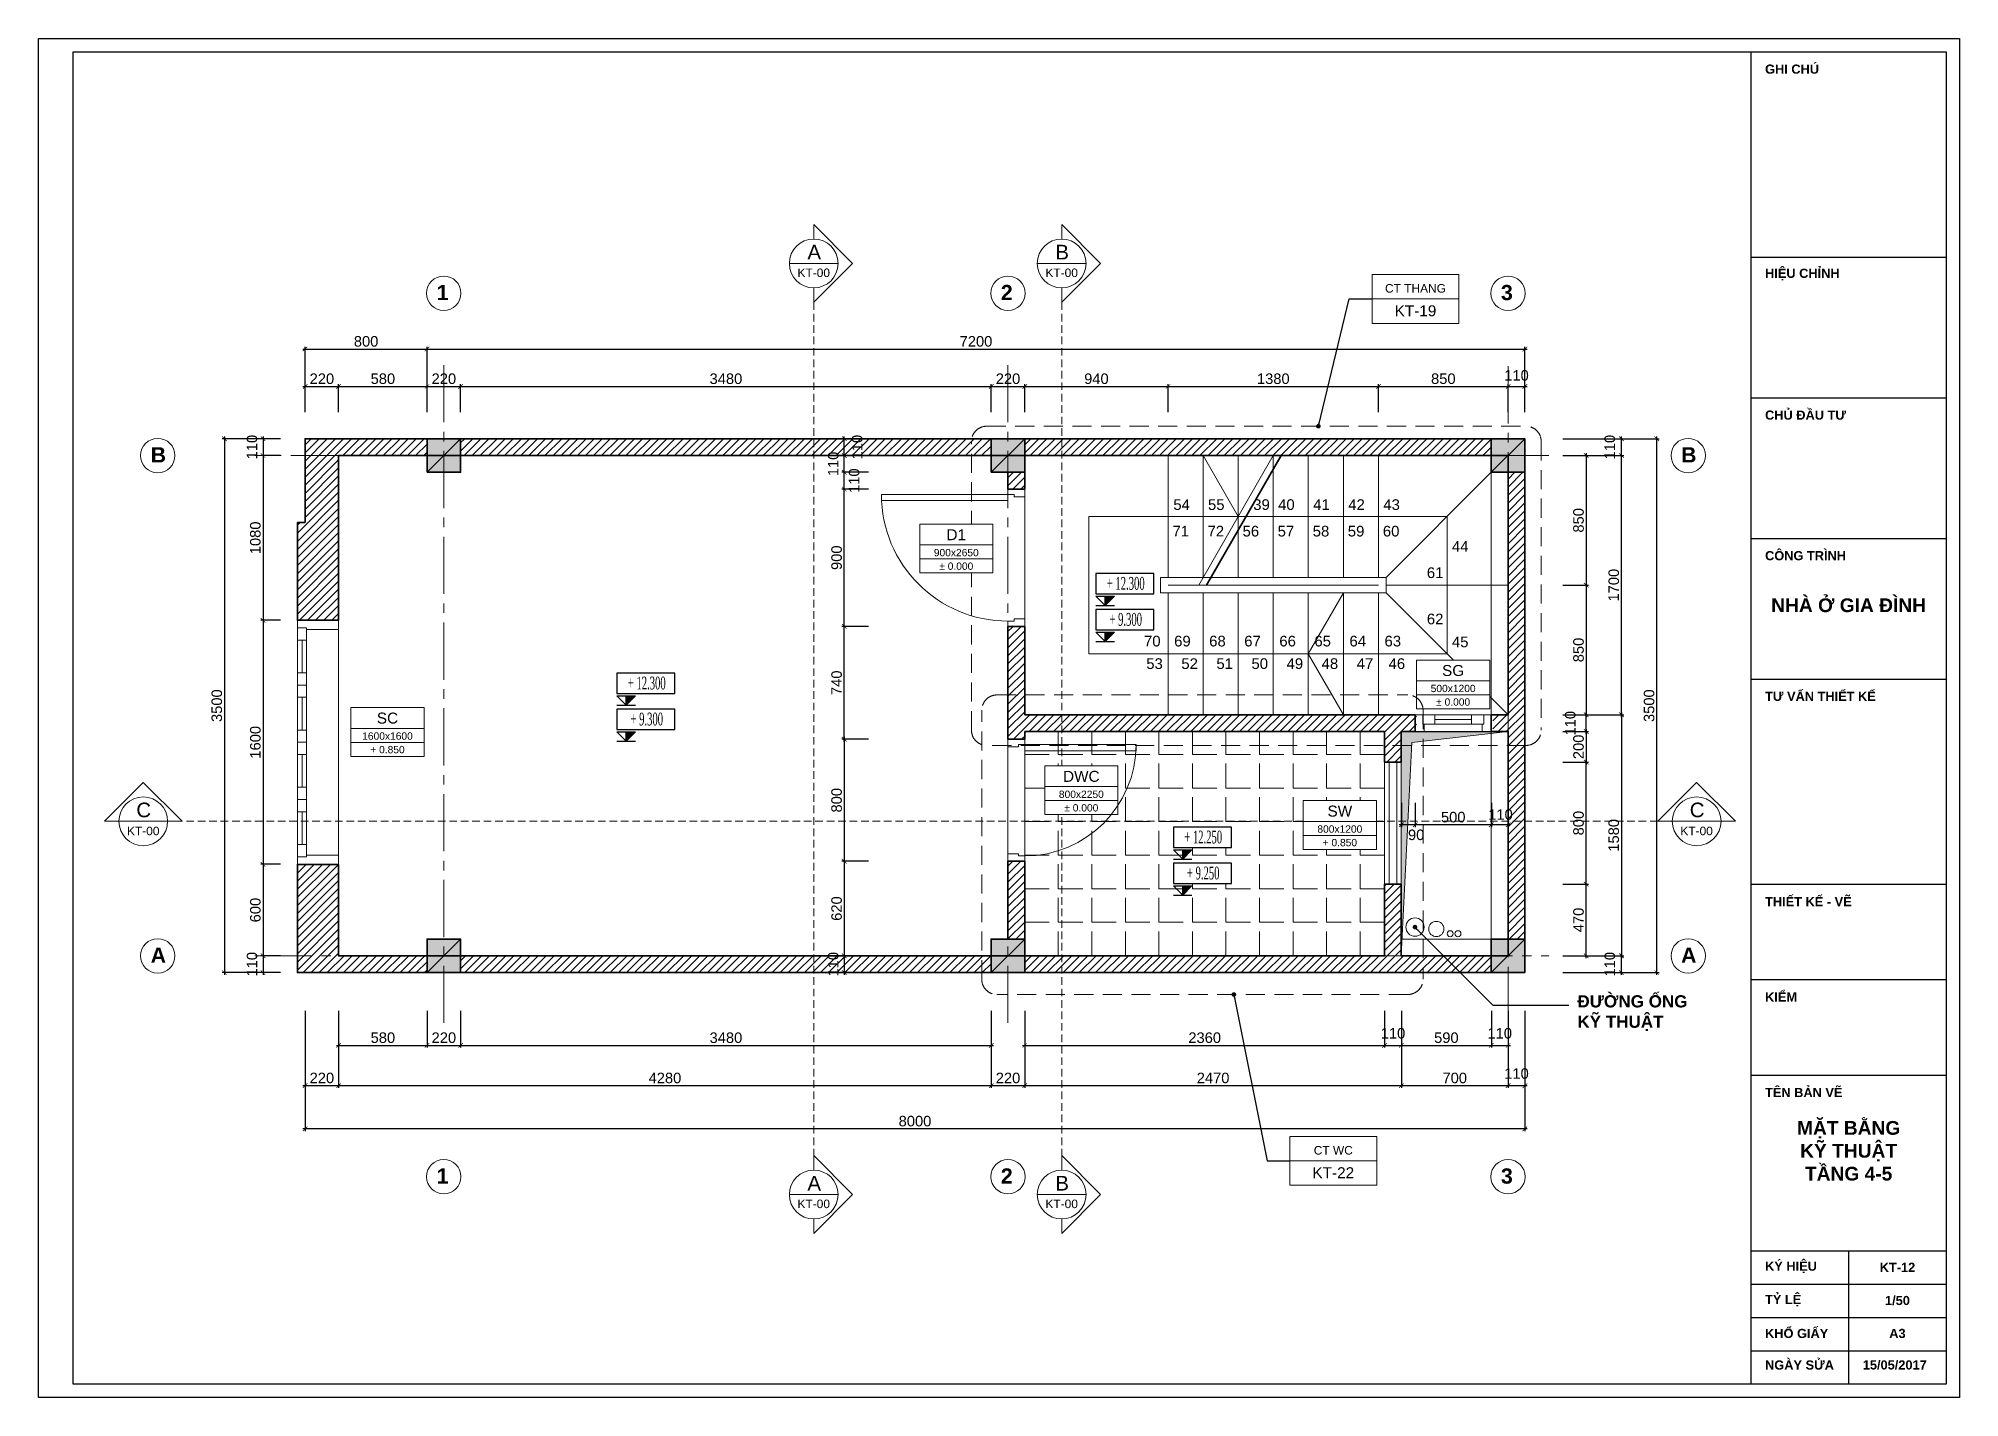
# Model space of a CAD drawing. Header units: millimetres. Extents: x 522695 to 636011, y 461124 to 505319.
# Drawn here: x 561319 to 573919, y 461124 to 470034 of the extents above; entities that cross this region are included whole.
import ezdxf
from ezdxf.enums import TextEntityAlignment as Align

# ---------------------------------------------------------------- set-up
doc = ezdxf.new("R2010")
doc.units = ezdxf.units.MM
doc.header["$LTSCALE"] = 500
doc.header["$MEASUREMENT"] = 0
doc.linetypes.add('CENTER2', pattern=[1.125, 0.75, -0.125, 0.125, -0.125])
doc.linetypes.add('DASHED2', pattern=[0.375, 0.25, -0.125])
doc.layers.get('0').update_dxf_attribs({"linetype": 'CONTINUOUS'})
doc.layers.get('DEFPOINTS').update_dxf_attribs({"color": 250, "linetype": 'CONTINUOUS'})
for name, color, linetype, lineweight in [('DH_CAT', 3, 'CONTINUOUS', 35), ('DH_HATCH', 250, 'CONTINUOUS', 5), ('DH_KHUAT', 149, 'DASHED2', 9), ('DH_KTHUOC', 8, 'CONTINUOUS', 5), ('DH_NOITHAT', 252, 'CONTINUOUS', 9), ('DH_TEXT', 4, 'CONTINUOUS', 13), ('DH_THAY', 4, 'CONTINUOUS', 13), ('DH_TRUC', 251, 'CENTER2', 5), ('TEXT', 3, 'CONTINUOUS', 25)]:
    doc.layers.add(name, color=color, linetype=linetype, lineweight=lineweight)
doc.layers.add('E_Thay', color=33, linetype='CONTINUOUS')
doc.layers.add('IN', color=5, linetype='CONTINUOUS')
doc.styles.add('arial', font='arial.ttf')
doc.styles.add('DH_ARIAL_B', font='arialbd.ttf')
doc.styles.add('DH_KITHUOC', font='arial.ttf')
doc.styles.add('ROMANSssss', font='vntimeh.shx', dxfattribs={"width": 0.55})
doc.dimstyles.new('DH_100s', dxfattribs={"dimtxt": 230, "dimasz": 100, "dimexe": 50, "dimexo": 0, "dimgap": 50, "dimtad": 1, "dimdec": 0, "dimzin": 0, "dimdsep": 46, "dimtxsty": 'DH_KITHUOC', "dimblk1": 'ARCHTICK', "dimblk2": 'ARCHTICK', "dimsah": 1, "dimcen": 90, "dimdle": 50, "dimclrd": 8, "dimclre": 8, "dimclrt": 4, "dimadec": 0, "dimazin": 0, "dimtfac": 100, "dimtdec": 0, "dimtofl": 0, "dimtmove": 2, "dimatfit": 3, "dimldrblk": 'ARCHTICK', "dimfxl": 1, "dimtolj": 2, "dimtzin": 0, "dimarcsym": 0})

msp = doc.modelspace()

# ---------------------------------------------------------------- texts
at = {"layer": 'DH_TEXT'}
for s, height, style, p in [('1', 100, 'DH_ARIAL_B', (563931, 468318.4)), ('2', 100, 'DH_ARIAL_B', (567631, 468318.4)), ('3', 100, 'DH_ARIAL_B', (570911, 468318.4)), ('B', 100, 'DH_ARIAL_B', (562055.2, 467254.2)), ('B', 100, 'DH_ARIAL_B', (572092.5, 467254.2)), ('54', 70, 'arial', (568762.4, 466943.1)), ('55', 70, 'arial', (568989.5, 466943.1)), ('39', 70, 'arial', (569286.4, 466943.1)), ('40', 70, 'arial', (569449.5, 466943.1)), ('41', 70, 'arial', (569679.5, 466943.1)), ('42', 70, 'arial', (569909.5, 466943.1)), ('43', 70, 'arial', (570139.5, 466943.1)), ('44', 70, 'arial', (570589.5, 466668.9)), ('45', 70, 'arial', (570589.5, 466043.1)), ('53', 70, 'arial', (568584.8, 465900.6)), ('52', 70, 'arial', (568814.8, 465900.6)), ('51', 70, 'arial', (569044.8, 465900.6)), ('50', 70, 'arial', (569274.8, 465900.6)), ('49', 70, 'arial', (569504.8, 465900.6)), ('48', 70, 'arial', (569734.8, 465900.6)), ('47', 70, 'arial', (569964.8, 465900.6)), ('46', 70, 'arial', (570173.9, 465900.6)), ('A', 100, 'DH_ARIAL_B', (562055.2, 463974.2)), ('A', 100, 'DH_ARIAL_B', (572092.5, 463974.2)), ('1', 100, 'DH_ARIAL_B', (563931, 462526.7)), ('2', 100, 'DH_ARIAL_B', (567631, 462526.7)), ('3', 100, 'DH_ARIAL_B', (570911, 462526.7))]:
    msp.add_text(s, height=height, dxfattribs=dict(at, style=style)).set_placement(p)
at = {"layer": 'DH_TEXT', "color": 250, "style": 'arial'}
for s, p in [('71', (568756.5, 466769.1)), ('72', (568986.5, 466769.1)), ('56', (569216.5, 466769.1)), ('57', (569446.5, 466769.1)), ('58', (569676.5, 466769.1)), ('59', (569906.5, 466769.1)), ('60', (570136.5, 466769.1)), ('61', (570425, 466496.8)), ('62', (570425, 466193.3)), ('69', (568767.5, 466048.3)), ('68', (568997.5, 466048.3)), ('67', (569227.5, 466048.3)), ('66', (569457.5, 466048.3)), ('65', (569687.5, 466048.3)), ('64', (569917.5, 466048.3)), ('63', (570147.5, 466048.3))]:
    msp.add_text(s, height=70, dxfattribs=at).set_placement(p)
at = {"layer": 'DH_TEXT', "style": 'DH_ARIAL_B'}
for s, insert, char_height, width, attachment_point in [('ĐƯỜNG ỐNG \\PKỸ THUẬT', (571412.5, 463761.8), 80, 1015.896, 1), ('MẶT BẰNG\\PKỸ THUẬT \\PTẦNG 4-5', (573191.3, 462741.4), 90, 1098.492, 5), ('KT-12', (573511.7, 461977.9), 60, 473.107, 5)]:
    msp.add_mtext(s, dxfattribs=dict(at, insert=insert, char_height=char_height, width=width, attachment_point=attachment_point))

# ---------------------------------------------------------------- blocks, each defined once
blk = doc.blocks.new('*U306')
blk.add_line((60, 270), (1540, 270))
at = {"color": 8}
for p, q in [((130, 60), (345, 60)), ((130, 30), (345, 30)), ((130, 0), (345, 0)), ((505, 60), (720, 60)), ((505, 30), (720, 30)), ((505, 0), (720, 0)), ((880, 60), (1095, 60)), ((880, 30), (1095, 30)), ((880, 0), (1095, 0)), ((1255, 60), (1470, 60)), ((1255, 30), (1470, 30)), ((1255, 0), (1470, 0))]:
    blk.add_line(p, q, dxfattribs=at)
for points in [[(50, 60), (60, 60), (60, 270), (0, 270), (0, 0), (50, 0)], [(1550, 60), (1540, 60), (1540, 270), (1600, 270), (1600, 0), (1550, 0)]]:
    blk.add_lwpolyline(points, close=True)
for points in [[(50, 60), (50, 0), (130, 0), (130, 60)], [(425, 60), (425, 0), (345, 0), (345, 60)], [(425, 60), (425, 0), (505, 0), (505, 60)], [(800, 60), (800, 0), (720, 0), (720, 60)], [(800, 60), (800, 0), (880, 0), (880, 60)], [(1175, 60), (1175, 0), (1095, 0), (1095, 60)], [(1175, 60), (1175, 0), (1255, 0), (1255, 60)], [(1550, 60), (1550, 0), (1470, 0), (1470, 60)]]:
    blk.add_lwpolyline(points, close=True, dxfattribs=at)
blk = doc.blocks.new('KHUNGTEN_A3')
at = {"color": 3}
blk.add_lwpolyline([(0, 14850), (21000, 14850), (21000, 0), (0, 0)], close=True, dxfattribs=at)
blk.add_lwpolyline([(380, 14704), (20854, 14704), (20854, 146), (380, 146)], close=True)
for points in [[(18720, 14704), (18720, 146)], [(18720, 12461), (20854, 12461)], [(18720, 10924), (20854, 10924)], [(18720, 9388), (20854, 9388)], [(18720, 7851), (20854, 7851)], [(18720, 5608), (20854, 5608)], [(18720, 4566), (20854, 4566)], [(18720, 3523), (20854, 3523)], [(18720, 1602), (20854, 1602)], [(19787, 1602), (19787, 146)], [(18720, 1238), (20854, 1238)], [(18720, 874), (20854, 874)], [(18720, 510), (20854, 510)]]:
    blk.add_lwpolyline(points)
at = {"layer": 'DH_TEXT', "style": 'DH_ARIAL_B'}
for s, insert, char_height, width, attachment_point in [('GHI CHÚ', (18874, 14514), 100, 1830.82, 4), ('HIỆU CHỈNH', (18874, 12271), 100, 1830.82, 4), ('CHỦ ĐẦU TƯ', (18874, 10734), 100, 1830.82, 4), ('CÔNG TRÌNH', (18874, 9198), 100, 1830.82, 4), ('NHÀ Ở GIA ĐÌNH', (19787, 8656), 150, 1830.82, 5), ('TƯ VẤN THIẾT KẾ', (18874, 7661), 100, 1830.82, 4), ('THIẾT KẾ - VẼ', (18874, 5418), 100, 1830.82, 4), ('KIỂM', (18874, 4376), 100, 1830.82, 4), ('TÊN BẢN VẼ', (18874, 3333), 100, 1830.82, 4), ('KÝ HIỆU', (18874, 1423), 100, 788.51, 4), ('TỶ LỆ', (18874, 1059), 100, 788.51, 4), ('1/50', (20321, 1059), 100, 788.51, 5), ('KHỔ GIẤY', (18874, 700), 100, 788.51, 4), ('A3', (20321, 700), 100, 788.51, 5), ('NGÀY SỬA', (18874, 355), 100, 788.51, 4), ('15/05/2017', (19942, 355), 100, 788.51, 4)]:
    blk.add_mtext(s, dxfattribs=dict(at, insert=insert, char_height=char_height, width=width, attachment_point=attachment_point))
blk = doc.blocks.new('*U17')
for p, q in [((-900, 0), (-900, -110)), ((0, 0), (0, -110))]:
    blk.add_line(p, q)
for points in [[(-35, 0), (-35, 830), (-75, 830), (-75, 0)], [(-865, -40), (-850, -40), (-850, -110), (-900, -110), (-900, 0), (-865, 0)], [(-35, -40), (-50, -40), (-50, -110), (0, -110), (0, 0), (-35, 0)]]:
    blk.add_lwpolyline(points, close=True)
at = {"color": 8}
blk.add_arc((-35, 0), 830, 90, 180, dxfattribs=at)
blk = doc.blocks.new('*U24')
for p, q in [((60, -110), (440, -110)), ((500, -110), (500, -220))]:
    blk.add_line(p, q)
at = {"color": 8}
for p, q in [((130, -160), (370, -160)), ((130, -190), (370, -190)), ((130, -220), (370, -220))]:
    blk.add_line(p, q, dxfattribs=at)
for points in [[(50, -160), (60, -160), (60, -110), (0, -110), (0, -220), (50, -220)], [(450, -160), (440, -160), (440, -110), (500, -110), (500, -220), (450, -220)]]:
    blk.add_lwpolyline(points, close=True)
for points in [[(50, -160), (50, -220), (130, -220), (130, -160)], [(450, -160), (450, -220), (370, -220), (370, -160)]]:
    blk.add_lwpolyline(points, close=True, dxfattribs=at)
blk = doc.blocks.new('cot220')
at = {"layer": 'DH_HATCH'}
blk.add_hatch(color=256, dxfattribs=at).paths.add_polyline_path([(-110, -110), (110, -110), (110, 110), (-110, 110)])
at = {"layer": 'DH_CAT'}
blk.add_lwpolyline([(-110, -110), (110, -110), (110, 110), (-110, 110)], close=True, dxfattribs=at)
blk.add_lwpolyline([(110, 110), (-110, -110)], dxfattribs=at)
blk = doc.blocks.new('_ARCHTICK')
at = {"color": 0, "linetype": 'ByBlock', "const_width": 0.15}
blk.add_lwpolyline([(-0.5, -0.5), (0.5, 0.5)], dxfattribs=at)
blk = doc.blocks.new('*D520')
at = {"layer": 'DEFPOINTS', "color": 0, "transparency": 16777216}
for p in [(562907, 467410), (562792, 467300), (562907, 467300)]:
    blk.add_point(p, dxfattribs=at)
at = {"layer": 'DH_KTHUOC', "color": 8, "lineweight": -2, "transparency": 16777216}
for p, q in [((562907, 467410), (562777, 467410)), ((562792, 467425), (562792, 467285)), ((562907, 467300), (562777, 467300))]:
    blk.add_line(p, q, dxfattribs=at)
at = {"layer": 'DH_KTHUOC', "color": 8, "lineweight": -2, "transparency": 16777216, "xscale": 30, "yscale": 30, "zscale": 30}
for p, rotation in [((562792, 467410), 90), ((562792, 467300), 270)]:
    blk.add_blockref('_ARCHTICK', p, dxfattribs=dict(at, rotation=rotation))
at = {"layer": 'DH_KTHUOC', "color": 4, "transparency": 16777216, "insert": (562720, 467355), "char_height": 69, "attachment_point": 5, "rotation": 90, "style": 'DH_KITHUOC'}
blk.add_mtext('\\A2;110', dxfattribs=at)
blk = doc.blocks.new('*D521')
at = {"layer": 'DEFPOINTS', "color": 0, "transparency": 16777216}
for p in [(562907, 467300), (562792, 466220), (562907, 466220)]:
    blk.add_point(p, dxfattribs=at)
at = {"layer": 'DH_KTHUOC', "color": 8, "lineweight": -2, "transparency": 16777216}
for p, q in [((562907, 467300), (562777, 467300)), ((562792, 467315), (562792, 466205)), ((562907, 466220), (562777, 466220))]:
    blk.add_line(p, q, dxfattribs=at)
at = {"layer": 'DH_KTHUOC', "color": 8, "lineweight": -2, "transparency": 16777216, "xscale": 30, "yscale": 30, "zscale": 30}
for p, rotation in [((562792, 467300), 90), ((562792, 466220), 270)]:
    blk.add_blockref('_ARCHTICK', p, dxfattribs=dict(at, rotation=rotation))
at = {"layer": 'DH_KTHUOC', "color": 4, "transparency": 16777216, "insert": (562742, 466760), "char_height": 69, "attachment_point": 5, "rotation": 90, "style": 'DH_KITHUOC'}
blk.add_mtext('\\A2;1080', dxfattribs=at)
blk = doc.blocks.new('*D522')
at = {"layer": 'DEFPOINTS', "color": 0, "transparency": 16777216}
for p in [(562907, 466220), (562792, 464620), (562907, 464620)]:
    blk.add_point(p, dxfattribs=at)
at = {"layer": 'DH_KTHUOC', "color": 8, "lineweight": -2, "transparency": 16777216}
for p, q in [((562907, 466220), (562777, 466220)), ((562792, 466235), (562792, 464605)), ((562907, 464620), (562777, 464620))]:
    blk.add_line(p, q, dxfattribs=at)
at = {"layer": 'DH_KTHUOC', "color": 8, "lineweight": -2, "transparency": 16777216, "xscale": 30, "yscale": 30, "zscale": 30}
for p, rotation in [((562792, 466220), 90), ((562792, 464620), 270)]:
    blk.add_blockref('_ARCHTICK', p, dxfattribs=dict(at, rotation=rotation))
at = {"layer": 'DH_KTHUOC', "color": 4, "transparency": 16777216, "insert": (562742, 465420), "char_height": 69, "attachment_point": 5, "rotation": 90, "style": 'DH_KITHUOC'}
blk.add_mtext('\\A2;1600', dxfattribs=at)
blk = doc.blocks.new('*D523')
at = {"layer": 'DEFPOINTS', "color": 0, "transparency": 16777216}
for p in [(562907, 464620), (562792, 464020), (562907, 464020)]:
    blk.add_point(p, dxfattribs=at)
at = {"layer": 'DH_KTHUOC', "color": 8, "lineweight": -2, "transparency": 16777216}
for p, q in [((562907, 464620), (562777, 464620)), ((562792, 464635), (562792, 464005)), ((562907, 464020), (562777, 464020))]:
    blk.add_line(p, q, dxfattribs=at)
at = {"layer": 'DH_KTHUOC', "color": 8, "lineweight": -2, "transparency": 16777216, "xscale": 30, "yscale": 30, "zscale": 30}
for p, rotation in [((562792, 464620), 90), ((562792, 464020), 270)]:
    blk.add_blockref('_ARCHTICK', p, dxfattribs=dict(at, rotation=rotation))
at = {"layer": 'DH_KTHUOC', "color": 4, "transparency": 16777216, "insert": (562742, 464320), "char_height": 69, "attachment_point": 5, "rotation": 90, "style": 'DH_KITHUOC'}
blk.add_mtext('\\A2;600', dxfattribs=at)
blk = doc.blocks.new('*D524')
at = {"layer": 'DEFPOINTS', "color": 0, "transparency": 16777216}
for p in [(562907, 464020), (562792, 463910), (562907, 463910)]:
    blk.add_point(p, dxfattribs=at)
at = {"layer": 'DH_KTHUOC', "color": 8, "lineweight": -2, "transparency": 16777216}
for p, q in [((562907, 464020), (562777, 464020)), ((562792, 464035), (562792, 463895)), ((562907, 463910), (562777, 463910))]:
    blk.add_line(p, q, dxfattribs=at)
at = {"layer": 'DH_KTHUOC', "color": 8, "lineweight": -2, "transparency": 16777216, "xscale": 30, "yscale": 30, "zscale": 30}
for p, rotation in [((562792, 464020), 90), ((562792, 463910), 270)]:
    blk.add_blockref('_ARCHTICK', p, dxfattribs=dict(at, rotation=rotation))
at = {"layer": 'DH_KTHUOC', "color": 4, "transparency": 16777216, "insert": (562720, 463965), "char_height": 69, "attachment_point": 5, "rotation": 90, "style": 'DH_KITHUOC'}
blk.add_mtext('\\A2;110', dxfattribs=at)
blk = doc.blocks.new('*D525')
at = {"layer": 'DEFPOINTS', "color": 0, "transparency": 16777216}
for p in [(562907, 467410), (562539, 463910), (562907, 463910)]:
    blk.add_point(p, dxfattribs=at)
at = {"layer": 'DH_KTHUOC', "color": 8, "lineweight": -2, "transparency": 16777216}
for p, q in [((562907, 467410), (562524, 467410)), ((562539, 467425), (562539, 463895)), ((562907, 463910), (562524, 463910))]:
    blk.add_line(p, q, dxfattribs=at)
at = {"layer": 'DH_KTHUOC', "color": 8, "lineweight": -2, "transparency": 16777216, "xscale": 30, "yscale": 30, "zscale": 30}
for p, rotation in [((562539, 467410), 90), ((562539, 463910), 270)]:
    blk.add_blockref('_ARCHTICK', p, dxfattribs=dict(at, rotation=rotation))
at = {"layer": 'DH_KTHUOC', "color": 4, "transparency": 16777216, "insert": (562489, 465660), "char_height": 69, "attachment_point": 5, "rotation": 90, "style": 'DH_KITHUOC'}
blk.add_mtext('\\A2;3500', dxfattribs=at)
blk = doc.blocks.new('*D526')
at = {"layer": 'DEFPOINTS', "color": 0, "transparency": 16777216}
for p in [(571316, 464020), (571701, 464020), (571316, 463910)]:
    blk.add_point(p, dxfattribs=at)
at = {"layer": 'DH_KTHUOC', "color": 8, "lineweight": -2, "transparency": 16777216}
for p, q in [((571316, 464020), (571716, 464020)), ((571701, 463895), (571701, 464035)), ((571316, 463910), (571716, 463910))]:
    blk.add_line(p, q, dxfattribs=at)
at = {"layer": 'DH_KTHUOC', "color": 8, "lineweight": -2, "transparency": 16777216, "xscale": 30, "yscale": 30, "zscale": 30}
for p, rotation in [((571701, 464020), 90), ((571701, 463910), 270)]:
    blk.add_blockref('_ARCHTICK', p, dxfattribs=dict(at, rotation=rotation))
at = {"layer": 'DH_KTHUOC', "color": 4, "transparency": 16777216, "insert": (571625, 463965), "char_height": 69, "attachment_point": 5, "rotation": 90, "style": 'DH_KITHUOC'}
blk.add_mtext('\\A2;110', dxfattribs=at)
blk = doc.blocks.new('*D527')
at = {"layer": 'DEFPOINTS', "color": 0, "transparency": 16777216}
for p in [(571316, 464490), (571470, 464490), (571316, 464020)]:
    blk.add_point(p, dxfattribs=at)
at = {"layer": 'DH_KTHUOC', "color": 8, "lineweight": -2, "transparency": 16777216}
for p, q in [((571316, 464490), (571485, 464490)), ((571470, 464005), (571470, 464505)), ((571316, 464020), (571485, 464020))]:
    blk.add_line(p, q, dxfattribs=at)
at = {"layer": 'DH_KTHUOC', "color": 8, "lineweight": -2, "transparency": 16777216, "xscale": 30, "yscale": 30, "zscale": 30}
for p, rotation in [((571470, 464490), 90), ((571470, 464020), 270)]:
    blk.add_blockref('_ARCHTICK', p, dxfattribs=dict(at, rotation=rotation))
at = {"layer": 'DH_KTHUOC', "color": 4, "transparency": 16777216, "insert": (571420, 464255), "char_height": 69, "attachment_point": 5, "rotation": 90, "style": 'DH_KITHUOC'}
blk.add_mtext('\\A2;470', dxfattribs=at)
blk = doc.blocks.new('*D528')
at = {"layer": 'DEFPOINTS', "color": 0, "transparency": 16777216}
for p in [(571316, 465600), (571470, 465600), (571316, 465490)]:
    blk.add_point(p, dxfattribs=at)
at = {"layer": 'DH_KTHUOC', "color": 8, "lineweight": -2, "transparency": 16777216}
for p, q in [((571316, 465600), (571485, 465600)), ((571470, 465475), (571470, 465615)), ((571316, 465490), (571485, 465490))]:
    blk.add_line(p, q, dxfattribs=at)
at = {"layer": 'DH_KTHUOC', "color": 8, "lineweight": -2, "transparency": 16777216, "xscale": 30, "yscale": 30, "zscale": 30}
for p, rotation in [((571470, 465600), 90), ((571470, 465490), 270)]:
    blk.add_blockref('_ARCHTICK', p, dxfattribs=dict(at, rotation=rotation))
at = {"layer": 'DH_KTHUOC', "color": 4, "transparency": 16777216, "insert": (571366, 465545), "char_height": 69, "attachment_point": 5, "rotation": 90, "style": 'DH_KITHUOC'}
blk.add_mtext('\\A2;110', dxfattribs=at)
blk = doc.blocks.new('*D529')
at = {"layer": 'DEFPOINTS', "color": 0, "transparency": 16777216}
for p in [(571316, 467300), (571701, 467300), (571316, 465600)]:
    blk.add_point(p, dxfattribs=at)
at = {"layer": 'DH_KTHUOC', "color": 8, "lineweight": -2, "transparency": 16777216}
for p, q in [((571316, 467300), (571716, 467300)), ((571701, 465585), (571701, 467315)), ((571316, 465600), (571716, 465600))]:
    blk.add_line(p, q, dxfattribs=at)
at = {"layer": 'DH_KTHUOC', "color": 8, "lineweight": -2, "transparency": 16777216, "xscale": 30, "yscale": 30, "zscale": 30}
for p, rotation in [((571701, 467300), 90), ((571701, 465600), 270)]:
    blk.add_blockref('_ARCHTICK', p, dxfattribs=dict(at, rotation=rotation))
at = {"layer": 'DH_KTHUOC', "color": 4, "transparency": 16777216, "insert": (571651, 466450), "char_height": 69, "attachment_point": 5, "rotation": 90, "style": 'DH_KITHUOC'}
blk.add_mtext('\\A2;1700', dxfattribs=at)
blk = doc.blocks.new('*D530')
at = {"layer": 'DEFPOINTS', "color": 0, "transparency": 16777216}
for p in [(571316, 467410), (571701, 467410), (571316, 467300)]:
    blk.add_point(p, dxfattribs=at)
at = {"layer": 'DH_KTHUOC', "color": 8, "lineweight": -2, "transparency": 16777216}
for p, q in [((571316, 467410), (571716, 467410)), ((571701, 467285), (571701, 467425)), ((571316, 467300), (571716, 467300))]:
    blk.add_line(p, q, dxfattribs=at)
at = {"layer": 'DH_KTHUOC', "color": 8, "lineweight": -2, "transparency": 16777216, "xscale": 30, "yscale": 30, "zscale": 30}
for p, rotation in [((571701, 467410), 90), ((571701, 467300), 270)]:
    blk.add_blockref('_ARCHTICK', p, dxfattribs=dict(at, rotation=rotation))
at = {"layer": 'DH_KTHUOC', "color": 4, "transparency": 16777216, "insert": (571625, 467355), "char_height": 69, "attachment_point": 5, "rotation": 90, "style": 'DH_KITHUOC'}
blk.add_mtext('\\A2;110', dxfattribs=at)
blk = doc.blocks.new('*D531')
at = {"layer": 'DEFPOINTS', "color": 0, "transparency": 16777216}
for p in [(571316, 467300), (571316, 466450), (571470, 466450)]:
    blk.add_point(p, dxfattribs=at)
at = {"layer": 'DH_KTHUOC', "color": 8, "lineweight": -2, "transparency": 16777216}
for p, q in [((571316, 467300), (571485, 467300)), ((571470, 467315), (571470, 466435)), ((571316, 466450), (571485, 466450))]:
    blk.add_line(p, q, dxfattribs=at)
at = {"layer": 'DH_KTHUOC', "color": 8, "lineweight": -2, "transparency": 16777216, "xscale": 30, "yscale": 30, "zscale": 30}
for p, rotation in [((571470, 467300), 90), ((571470, 466450), 270)]:
    blk.add_blockref('_ARCHTICK', p, dxfattribs=dict(at, rotation=rotation))
at = {"layer": 'DH_KTHUOC', "color": 4, "transparency": 16777216, "insert": (571420, 466875), "char_height": 69, "attachment_point": 5, "rotation": 90, "style": 'DH_KITHUOC'}
blk.add_mtext('\\A2;850', dxfattribs=at)
blk = doc.blocks.new('*D532')
at = {"layer": 'DEFPOINTS', "color": 0, "transparency": 16777216}
for p in [(571316, 466450), (571316, 465600), (571470, 465600)]:
    blk.add_point(p, dxfattribs=at)
at = {"layer": 'DH_KTHUOC', "color": 8, "lineweight": -2, "transparency": 16777216}
for p, q in [((571470, 466465), (571470, 465585)), ((571316, 466450), (571485, 466450)), ((571316, 465600), (571485, 465600))]:
    blk.add_line(p, q, dxfattribs=at)
at = {"layer": 'DH_KTHUOC', "color": 8, "lineweight": -2, "transparency": 16777216, "xscale": 30, "yscale": 30, "zscale": 30}
for p, rotation in [((571470, 466450), 90), ((571470, 465600), 270)]:
    blk.add_blockref('_ARCHTICK', p, dxfattribs=dict(at, rotation=rotation))
at = {"layer": 'DH_KTHUOC', "color": 4, "transparency": 16777216, "insert": (571420, 466025), "char_height": 69, "attachment_point": 5, "rotation": 90, "style": 'DH_KITHUOC'}
blk.add_mtext('\\A2;850', dxfattribs=at)
blk = doc.blocks.new('*D533')
at = {"layer": 'DEFPOINTS', "color": 0, "transparency": 16777216}
for p in [(571316, 465600), (571316, 464020), (571701, 464020)]:
    blk.add_point(p, dxfattribs=at)
at = {"layer": 'DH_KTHUOC', "color": 8, "lineweight": -2, "transparency": 16777216}
for p, q in [((571316, 465600), (571716, 465600)), ((571701, 465615), (571701, 464005)), ((571316, 464020), (571716, 464020))]:
    blk.add_line(p, q, dxfattribs=at)
at = {"layer": 'DH_KTHUOC', "color": 8, "lineweight": -2, "transparency": 16777216, "xscale": 30, "yscale": 30, "zscale": 30}
for p, rotation in [((571701, 465600), 90), ((571701, 464020), 270)]:
    blk.add_blockref('_ARCHTICK', p, dxfattribs=dict(at, rotation=rotation))
at = {"layer": 'DH_KTHUOC', "color": 4, "transparency": 16777216, "insert": (571651, 464810), "char_height": 69, "attachment_point": 5, "rotation": 90, "style": 'DH_KITHUOC'}
blk.add_mtext('\\A2;1580', dxfattribs=at)
blk = doc.blocks.new('*D534')
at = {"layer": 'DEFPOINTS', "color": 0, "transparency": 16777216}
for p in [(571316, 467410), (571933, 467410), (571316, 463910)]:
    blk.add_point(p, dxfattribs=at)
at = {"layer": 'DH_KTHUOC', "color": 8, "lineweight": -2, "transparency": 16777216}
for p, q in [((571316, 467410), (571948, 467410)), ((571933, 463895), (571933, 467425)), ((571316, 463910), (571948, 463910))]:
    blk.add_line(p, q, dxfattribs=at)
at = {"layer": 'DH_KTHUOC', "color": 8, "lineweight": -2, "transparency": 16777216, "xscale": 30, "yscale": 30, "zscale": 30}
for p, rotation in [((571933, 467410), 90), ((571933, 463910), 270)]:
    blk.add_blockref('_ARCHTICK', p, dxfattribs=dict(at, rotation=rotation))
at = {"layer": 'DH_KTHUOC', "color": 4, "transparency": 16777216, "insert": (571883, 465660), "char_height": 69, "attachment_point": 5, "rotation": 90, "style": 'DH_KITHUOC'}
blk.add_mtext('\\A2;3500', dxfattribs=at)
blk = doc.blocks.new('*D535')
at = {"layer": 'DEFPOINTS', "color": 0, "transparency": 16777216}
for p in [(563868, 467998), (563068, 467584), (563868, 467584)]:
    blk.add_point(p, dxfattribs=at)
at = {"layer": 'DH_KTHUOC', "color": 8, "lineweight": -2, "transparency": 16777216}
for p, q in [((563053, 467998), (563883, 467998)), ((563068, 467584), (563068, 468013)), ((563868, 467584), (563868, 468013))]:
    blk.add_line(p, q, dxfattribs=at)
at = {"layer": 'DH_KTHUOC', "color": 8, "lineweight": -2, "transparency": 16777216, "xscale": 30, "yscale": 30, "zscale": 30, "rotation": 180}
blk.add_blockref('_ARCHTICK', (563068, 467998), dxfattribs=at)
at = {"layer": 'DH_KTHUOC', "color": 8, "lineweight": -2, "transparency": 16777216, "xscale": 30, "yscale": 30, "zscale": 30}
blk.add_blockref('_ARCHTICK', (563868, 467998), dxfattribs=at)
at = {"layer": 'DH_KTHUOC', "color": 4, "transparency": 16777216, "insert": (563468, 468048), "char_height": 69, "attachment_point": 5, "style": 'DH_KITHUOC'}
blk.add_mtext('\\A2;800', dxfattribs=at)
blk = doc.blocks.new('*D536')
at = {"layer": 'DEFPOINTS', "color": 0, "transparency": 16777216}
for p in [(564088, 467753), (563868, 467584), (564088, 467584)]:
    blk.add_point(p, dxfattribs=at)
at = {"layer": 'DH_KTHUOC', "color": 8, "lineweight": -2, "transparency": 16777216}
for p, q in [((563853, 467753), (564103, 467753)), ((563868, 467584), (563868, 467768)), ((564088, 467584), (564088, 467768))]:
    blk.add_line(p, q, dxfattribs=at)
at = {"layer": 'DH_KTHUOC', "color": 8, "lineweight": -2, "transparency": 16777216, "xscale": 30, "yscale": 30, "zscale": 30, "rotation": 180}
blk.add_blockref('_ARCHTICK', (563868, 467753), dxfattribs=at)
at = {"layer": 'DH_KTHUOC', "color": 8, "lineweight": -2, "transparency": 16777216, "xscale": 30, "yscale": 30, "zscale": 30}
blk.add_blockref('_ARCHTICK', (564088, 467753), dxfattribs=at)
at = {"layer": 'DH_KTHUOC', "color": 4, "transparency": 16777216, "insert": (563978, 467803), "char_height": 69, "attachment_point": 5, "style": 'DH_KITHUOC'}
blk.add_mtext('\\A2;220', dxfattribs=at)
blk = doc.blocks.new('*D537')
at = {"layer": 'DEFPOINTS', "color": 0, "transparency": 16777216}
for p in [(567568, 467753), (564088, 467584), (567568, 467584)]:
    blk.add_point(p, dxfattribs=at)
at = {"layer": 'DH_KTHUOC', "color": 8, "lineweight": -2, "transparency": 16777216}
for p, q in [((564073, 467753), (567583, 467753)), ((564088, 467584), (564088, 467768)), ((567568, 467584), (567568, 467768))]:
    blk.add_line(p, q, dxfattribs=at)
at = {"layer": 'DH_KTHUOC', "color": 8, "lineweight": -2, "transparency": 16777216, "xscale": 30, "yscale": 30, "zscale": 30, "rotation": 180}
blk.add_blockref('_ARCHTICK', (564088, 467753), dxfattribs=at)
at = {"layer": 'DH_KTHUOC', "color": 8, "lineweight": -2, "transparency": 16777216, "xscale": 30, "yscale": 30, "zscale": 30}
blk.add_blockref('_ARCHTICK', (567568, 467753), dxfattribs=at)
at = {"layer": 'DH_KTHUOC', "color": 4, "transparency": 16777216, "insert": (565828, 467803), "char_height": 69, "attachment_point": 5, "style": 'DH_KITHUOC'}
blk.add_mtext('\\A2;3480', dxfattribs=at)
blk = doc.blocks.new('*D538')
at = {"layer": 'DEFPOINTS', "color": 0, "transparency": 16777216}
for p in [(567788, 467753), (567568, 467584), (567788, 467584)]:
    blk.add_point(p, dxfattribs=at)
at = {"layer": 'DH_KTHUOC', "color": 8, "lineweight": -2, "transparency": 16777216}
for p, q in [((567553, 467753), (567803, 467753)), ((567568, 467584), (567568, 467768)), ((567788, 467584), (567788, 467768))]:
    blk.add_line(p, q, dxfattribs=at)
at = {"layer": 'DH_KTHUOC', "color": 8, "lineweight": -2, "transparency": 16777216, "xscale": 30, "yscale": 30, "zscale": 30, "rotation": 180}
blk.add_blockref('_ARCHTICK', (567568, 467753), dxfattribs=at)
at = {"layer": 'DH_KTHUOC', "color": 8, "lineweight": -2, "transparency": 16777216, "xscale": 30, "yscale": 30, "zscale": 30}
blk.add_blockref('_ARCHTICK', (567788, 467753), dxfattribs=at)
at = {"layer": 'DH_KTHUOC', "color": 4, "transparency": 16777216, "insert": (567678, 467803), "char_height": 69, "attachment_point": 5, "style": 'DH_KITHUOC'}
blk.add_mtext('\\A2;220', dxfattribs=at)
blk = doc.blocks.new('*D539')
at = {"layer": 'DEFPOINTS', "color": 0, "transparency": 16777216}
for p in [(568728, 467753), (567788, 467584), (568728, 467584)]:
    blk.add_point(p, dxfattribs=at)
at = {"layer": 'DH_KTHUOC', "color": 8, "lineweight": -2, "transparency": 16777216}
for p, q in [((567773, 467753), (568743, 467753)), ((567788, 467584), (567788, 467768)), ((568728, 467584), (568728, 467768))]:
    blk.add_line(p, q, dxfattribs=at)
at = {"layer": 'DH_KTHUOC', "color": 8, "lineweight": -2, "transparency": 16777216, "xscale": 30, "yscale": 30, "zscale": 30, "rotation": 180}
blk.add_blockref('_ARCHTICK', (567788, 467753), dxfattribs=at)
at = {"layer": 'DH_KTHUOC', "color": 8, "lineweight": -2, "transparency": 16777216, "xscale": 30, "yscale": 30, "zscale": 30}
blk.add_blockref('_ARCHTICK', (568728, 467753), dxfattribs=at)
at = {"layer": 'DH_KTHUOC', "color": 4, "transparency": 16777216, "insert": (568258, 467803), "char_height": 69, "attachment_point": 5, "style": 'DH_KITHUOC'}
blk.add_mtext('\\A2;940', dxfattribs=at)
blk = doc.blocks.new('*D540')
at = {"layer": 'DEFPOINTS', "color": 0, "transparency": 16777216}
for p in [(570108, 467753), (568728, 467584), (570108, 467584)]:
    blk.add_point(p, dxfattribs=at)
at = {"layer": 'DH_KTHUOC', "color": 8, "lineweight": -2, "transparency": 16777216}
for p, q in [((568713, 467753), (570123, 467753)), ((568728, 467584), (568728, 467768)), ((570108, 467584), (570108, 467768))]:
    blk.add_line(p, q, dxfattribs=at)
at = {"layer": 'DH_KTHUOC', "color": 8, "lineweight": -2, "transparency": 16777216, "xscale": 30, "yscale": 30, "zscale": 30, "rotation": 180}
blk.add_blockref('_ARCHTICK', (568728, 467753), dxfattribs=at)
at = {"layer": 'DH_KTHUOC', "color": 8, "lineweight": -2, "transparency": 16777216, "xscale": 30, "yscale": 30, "zscale": 30}
blk.add_blockref('_ARCHTICK', (570108, 467753), dxfattribs=at)
at = {"layer": 'DH_KTHUOC', "color": 4, "transparency": 16777216, "insert": (569418, 467803), "char_height": 69, "attachment_point": 5, "style": 'DH_KITHUOC'}
blk.add_mtext('\\A2;1380', dxfattribs=at)
blk = doc.blocks.new('*D541')
at = {"layer": 'DEFPOINTS', "color": 0, "transparency": 16777216}
for p in [(570958, 467753), (570108, 467584), (570958, 467584)]:
    blk.add_point(p, dxfattribs=at)
at = {"layer": 'DH_KTHUOC', "color": 8, "lineweight": -2, "transparency": 16777216}
for p, q in [((570093, 467753), (570973, 467753)), ((570108, 467584), (570108, 467768)), ((570958, 467584), (570958, 467768))]:
    blk.add_line(p, q, dxfattribs=at)
at = {"layer": 'DH_KTHUOC', "color": 8, "lineweight": -2, "transparency": 16777216, "xscale": 30, "yscale": 30, "zscale": 30, "rotation": 180}
blk.add_blockref('_ARCHTICK', (570108, 467753), dxfattribs=at)
at = {"layer": 'DH_KTHUOC', "color": 8, "lineweight": -2, "transparency": 16777216, "xscale": 30, "yscale": 30, "zscale": 30}
blk.add_blockref('_ARCHTICK', (570958, 467753), dxfattribs=at)
at = {"layer": 'DH_KTHUOC', "color": 4, "transparency": 16777216, "insert": (570533, 467803), "char_height": 69, "attachment_point": 5, "style": 'DH_KITHUOC'}
blk.add_mtext('\\A2;850', dxfattribs=at)
blk = doc.blocks.new('*D542')
at = {"layer": 'DEFPOINTS', "color": 0, "transparency": 16777216}
for p in [(571068, 467753), (570958, 467584), (571068, 467584)]:
    blk.add_point(p, dxfattribs=at)
at = {"layer": 'DH_KTHUOC', "color": 8, "lineweight": -2, "transparency": 16777216}
for p, q in [((570943, 467753), (571083, 467753)), ((570958, 467584), (570958, 467768)), ((571068, 467584), (571068, 467768))]:
    blk.add_line(p, q, dxfattribs=at)
at = {"layer": 'DH_KTHUOC', "color": 8, "lineweight": -2, "transparency": 16777216, "xscale": 30, "yscale": 30, "zscale": 30, "rotation": 180}
blk.add_blockref('_ARCHTICK', (570958, 467753), dxfattribs=at)
at = {"layer": 'DH_KTHUOC', "color": 8, "lineweight": -2, "transparency": 16777216, "xscale": 30, "yscale": 30, "zscale": 30}
blk.add_blockref('_ARCHTICK', (571068, 467753), dxfattribs=at)
at = {"layer": 'DH_KTHUOC', "color": 4, "transparency": 16777216, "insert": (571013, 467825), "char_height": 69, "attachment_point": 5, "style": 'DH_KITHUOC'}
blk.add_mtext('\\A2;110', dxfattribs=at)
blk = doc.blocks.new('*D543')
at = {"layer": 'DEFPOINTS', "color": 0, "transparency": 16777216}
for p in [(571068, 467998), (563868, 467584), (571068, 467584)]:
    blk.add_point(p, dxfattribs=at)
at = {"layer": 'DH_KTHUOC', "color": 8, "lineweight": -2, "transparency": 16777216}
for p, q in [((563853, 467998), (571083, 467998)), ((563868, 467584), (563868, 468013)), ((571068, 467584), (571068, 468013))]:
    blk.add_line(p, q, dxfattribs=at)
at = {"layer": 'DH_KTHUOC', "color": 8, "lineweight": -2, "transparency": 16777216, "xscale": 30, "yscale": 30, "zscale": 30, "rotation": 180}
blk.add_blockref('_ARCHTICK', (563868, 467998), dxfattribs=at)
at = {"layer": 'DH_KTHUOC', "color": 8, "lineweight": -2, "transparency": 16777216, "xscale": 30, "yscale": 30, "zscale": 30}
blk.add_blockref('_ARCHTICK', (571068, 467998), dxfattribs=at)
at = {"layer": 'DH_KTHUOC', "color": 4, "transparency": 16777216, "insert": (567468, 468048), "char_height": 69, "attachment_point": 5, "style": 'DH_KITHUOC'}
blk.add_mtext('\\A2;7200', dxfattribs=at)
blk = doc.blocks.new('*D544')
at = {"layer": 'DEFPOINTS', "color": 0, "transparency": 16777216}
for p in [(563288, 467753), (563068, 467584), (563288, 467584)]:
    blk.add_point(p, dxfattribs=at)
at = {"layer": 'DH_KTHUOC', "color": 8, "lineweight": -2, "transparency": 16777216}
for p, q in [((563053, 467753), (563303, 467753)), ((563068, 467584), (563068, 467768)), ((563288, 467584), (563288, 467768))]:
    blk.add_line(p, q, dxfattribs=at)
at = {"layer": 'DH_KTHUOC', "color": 8, "lineweight": -2, "transparency": 16777216, "xscale": 30, "yscale": 30, "zscale": 30, "rotation": 180}
blk.add_blockref('_ARCHTICK', (563068, 467753), dxfattribs=at)
at = {"layer": 'DH_KTHUOC', "color": 8, "lineweight": -2, "transparency": 16777216, "xscale": 30, "yscale": 30, "zscale": 30}
blk.add_blockref('_ARCHTICK', (563288, 467753), dxfattribs=at)
at = {"layer": 'DH_KTHUOC', "color": 4, "transparency": 16777216, "insert": (563178, 467803), "char_height": 69, "attachment_point": 5, "style": 'DH_KITHUOC'}
blk.add_mtext('\\A2;220', dxfattribs=at)
blk = doc.blocks.new('*D545')
at = {"layer": 'DEFPOINTS', "color": 0, "transparency": 16777216}
for p in [(563868, 467753), (563288, 467584), (563868, 467584)]:
    blk.add_point(p, dxfattribs=at)
at = {"layer": 'DH_KTHUOC', "color": 8, "lineweight": -2, "transparency": 16777216}
for p, q in [((563273, 467753), (563883, 467753)), ((563288, 467584), (563288, 467768)), ((563868, 467584), (563868, 467768))]:
    blk.add_line(p, q, dxfattribs=at)
at = {"layer": 'DH_KTHUOC', "color": 8, "lineweight": -2, "transparency": 16777216, "xscale": 30, "yscale": 30, "zscale": 30, "rotation": 180}
blk.add_blockref('_ARCHTICK', (563288, 467753), dxfattribs=at)
at = {"layer": 'DH_KTHUOC', "color": 8, "lineweight": -2, "transparency": 16777216, "xscale": 30, "yscale": 30, "zscale": 30}
blk.add_blockref('_ARCHTICK', (563868, 467753), dxfattribs=at)
at = {"layer": 'DH_KTHUOC', "color": 4, "transparency": 16777216, "insert": (563578, 467803), "char_height": 69, "attachment_point": 5, "style": 'DH_KITHUOC'}
blk.add_mtext('\\A2;580', dxfattribs=at)
blk = doc.blocks.new('*D546')
at = {"layer": 'DEFPOINTS', "color": 0, "transparency": 16777216}
for p in [(563068, 463660), (563288, 463660), (563288, 463169)]:
    blk.add_point(p, dxfattribs=at)
at = {"layer": 'DH_KTHUOC', "color": 8, "lineweight": -2, "transparency": 16777216}
for p, q in [((563068, 463660), (563068, 463154)), ((563288, 463660), (563288, 463154)), ((563053, 463169), (563303, 463169))]:
    blk.add_line(p, q, dxfattribs=at)
at = {"layer": 'DH_KTHUOC', "color": 8, "lineweight": -2, "transparency": 16777216, "xscale": 30, "yscale": 30, "zscale": 30, "rotation": 180}
blk.add_blockref('_ARCHTICK', (563068, 463169), dxfattribs=at)
at = {"layer": 'DH_KTHUOC', "color": 8, "lineweight": -2, "transparency": 16777216, "xscale": 30, "yscale": 30, "zscale": 30}
blk.add_blockref('_ARCHTICK', (563288, 463169), dxfattribs=at)
at = {"layer": 'DH_KTHUOC', "color": 4, "transparency": 16777216, "insert": (563178, 463219), "char_height": 69, "attachment_point": 5, "style": 'DH_KITHUOC'}
blk.add_mtext('\\A2;220', dxfattribs=at)
blk = doc.blocks.new('*D547')
at = {"layer": 'DEFPOINTS', "color": 0, "transparency": 16777216}
for p in [(563288, 463660), (563868, 463660), (563868, 463433)]:
    blk.add_point(p, dxfattribs=at)
at = {"layer": 'DH_KTHUOC', "color": 8, "lineweight": -2, "transparency": 16777216}
for p, q in [((563288, 463660), (563288, 463418)), ((563868, 463660), (563868, 463418)), ((563273, 463433), (563883, 463433))]:
    blk.add_line(p, q, dxfattribs=at)
at = {"layer": 'DH_KTHUOC', "color": 8, "lineweight": -2, "transparency": 16777216, "xscale": 30, "yscale": 30, "zscale": 30, "rotation": 180}
blk.add_blockref('_ARCHTICK', (563288, 463433), dxfattribs=at)
at = {"layer": 'DH_KTHUOC', "color": 8, "lineweight": -2, "transparency": 16777216, "xscale": 30, "yscale": 30, "zscale": 30}
blk.add_blockref('_ARCHTICK', (563868, 463433), dxfattribs=at)
at = {"layer": 'DH_KTHUOC', "color": 4, "transparency": 16777216, "insert": (563578, 463483), "char_height": 69, "attachment_point": 5, "style": 'DH_KITHUOC'}
blk.add_mtext('\\A2;580', dxfattribs=at)
blk = doc.blocks.new('*D548')
at = {"layer": 'DEFPOINTS', "color": 0, "transparency": 16777216}
for p in [(563868, 463660), (564088, 463660), (564088, 463433)]:
    blk.add_point(p, dxfattribs=at)
at = {"layer": 'DH_KTHUOC', "color": 8, "lineweight": -2, "transparency": 16777216}
for p, q in [((563868, 463660), (563868, 463418)), ((564088, 463660), (564088, 463418)), ((563853, 463433), (564103, 463433))]:
    blk.add_line(p, q, dxfattribs=at)
at = {"layer": 'DH_KTHUOC', "color": 8, "lineweight": -2, "transparency": 16777216, "xscale": 30, "yscale": 30, "zscale": 30, "rotation": 180}
blk.add_blockref('_ARCHTICK', (563868, 463433), dxfattribs=at)
at = {"layer": 'DH_KTHUOC', "color": 8, "lineweight": -2, "transparency": 16777216, "xscale": 30, "yscale": 30, "zscale": 30}
blk.add_blockref('_ARCHTICK', (564088, 463433), dxfattribs=at)
at = {"layer": 'DH_KTHUOC', "color": 4, "transparency": 16777216, "insert": (563978, 463483), "char_height": 69, "attachment_point": 5, "style": 'DH_KITHUOC'}
blk.add_mtext('\\A2;220', dxfattribs=at)
blk = doc.blocks.new('*D549')
at = {"layer": 'DEFPOINTS', "color": 0, "transparency": 16777216}
for p in [(564088, 463660), (567568, 463660), (567568, 463433)]:
    blk.add_point(p, dxfattribs=at)
at = {"layer": 'DH_KTHUOC', "color": 8, "lineweight": -2, "transparency": 16777216}
for p, q in [((564088, 463660), (564088, 463418)), ((567568, 463660), (567568, 463418)), ((564073, 463433), (567583, 463433))]:
    blk.add_line(p, q, dxfattribs=at)
at = {"layer": 'DH_KTHUOC', "color": 8, "lineweight": -2, "transparency": 16777216, "xscale": 30, "yscale": 30, "zscale": 30, "rotation": 180}
blk.add_blockref('_ARCHTICK', (564088, 463433), dxfattribs=at)
at = {"layer": 'DH_KTHUOC', "color": 8, "lineweight": -2, "transparency": 16777216, "xscale": 30, "yscale": 30, "zscale": 30}
blk.add_blockref('_ARCHTICK', (567568, 463433), dxfattribs=at)
at = {"layer": 'DH_KTHUOC', "color": 4, "transparency": 16777216, "insert": (565828, 463483), "char_height": 69, "attachment_point": 5, "style": 'DH_KITHUOC'}
blk.add_mtext('\\A2;3480', dxfattribs=at)
blk = doc.blocks.new('*D550')
at = {"layer": 'DEFPOINTS', "color": 0, "transparency": 16777216}
for p in [(567568, 463660), (567788, 463660), (567788, 463169)]:
    blk.add_point(p, dxfattribs=at)
at = {"layer": 'DH_KTHUOC', "color": 8, "lineweight": -2, "transparency": 16777216}
for p, q in [((567568, 463660), (567568, 463154)), ((567788, 463660), (567788, 463154)), ((567553, 463169), (567803, 463169))]:
    blk.add_line(p, q, dxfattribs=at)
at = {"layer": 'DH_KTHUOC', "color": 8, "lineweight": -2, "transparency": 16777216, "xscale": 30, "yscale": 30, "zscale": 30, "rotation": 180}
blk.add_blockref('_ARCHTICK', (567568, 463169), dxfattribs=at)
at = {"layer": 'DH_KTHUOC', "color": 8, "lineweight": -2, "transparency": 16777216, "xscale": 30, "yscale": 30, "zscale": 30}
blk.add_blockref('_ARCHTICK', (567788, 463169), dxfattribs=at)
at = {"layer": 'DH_KTHUOC', "color": 4, "transparency": 16777216, "insert": (567678, 463219), "char_height": 69, "attachment_point": 5, "style": 'DH_KITHUOC'}
blk.add_mtext('\\A2;220', dxfattribs=at)
blk = doc.blocks.new('*D551')
at = {"layer": 'DEFPOINTS', "color": 0, "transparency": 16777216}
for p in [(567788, 463660), (570148, 463660), (570148, 463433)]:
    blk.add_point(p, dxfattribs=at)
at = {"layer": 'DH_KTHUOC', "color": 8, "lineweight": -2, "transparency": 16777216}
for p, q in [((567788, 463660), (567788, 463418)), ((570148, 463660), (570148, 463418)), ((567773, 463433), (570163, 463433))]:
    blk.add_line(p, q, dxfattribs=at)
at = {"layer": 'DH_KTHUOC', "color": 8, "lineweight": -2, "transparency": 16777216, "xscale": 30, "yscale": 30, "zscale": 30, "rotation": 180}
blk.add_blockref('_ARCHTICK', (567788, 463433), dxfattribs=at)
at = {"layer": 'DH_KTHUOC', "color": 8, "lineweight": -2, "transparency": 16777216, "xscale": 30, "yscale": 30, "zscale": 30}
blk.add_blockref('_ARCHTICK', (570148, 463433), dxfattribs=at)
at = {"layer": 'DH_KTHUOC', "color": 4, "transparency": 16777216, "insert": (568968, 463483), "char_height": 69, "attachment_point": 5, "style": 'DH_KITHUOC'}
blk.add_mtext('\\A2;2360', dxfattribs=at)
blk = doc.blocks.new('*D552')
at = {"layer": 'DEFPOINTS', "color": 0, "transparency": 16777216}
for p in [(570148, 463660), (570258, 463660), (570258, 463433)]:
    blk.add_point(p, dxfattribs=at)
at = {"layer": 'DH_KTHUOC', "color": 8, "lineweight": -2, "transparency": 16777216}
for p, q in [((570148, 463660), (570148, 463418)), ((570258, 463660), (570258, 463418)), ((570133, 463433), (570273, 463433))]:
    blk.add_line(p, q, dxfattribs=at)
at = {"layer": 'DH_KTHUOC', "color": 8, "lineweight": -2, "transparency": 16777216, "xscale": 30, "yscale": 30, "zscale": 30, "rotation": 180}
blk.add_blockref('_ARCHTICK', (570148, 463433), dxfattribs=at)
at = {"layer": 'DH_KTHUOC', "color": 8, "lineweight": -2, "transparency": 16777216, "xscale": 30, "yscale": 30, "zscale": 30}
blk.add_blockref('_ARCHTICK', (570258, 463433), dxfattribs=at)
at = {"layer": 'DH_KTHUOC', "color": 4, "transparency": 16777216, "insert": (570203, 463512), "char_height": 69, "attachment_point": 5, "style": 'DH_KITHUOC'}
blk.add_mtext('\\A2;110', dxfattribs=at)
blk = doc.blocks.new('*D553')
at = {"layer": 'DEFPOINTS', "color": 0, "transparency": 16777216}
for p in [(570258, 463660), (570848, 463660), (570848, 463433)]:
    blk.add_point(p, dxfattribs=at)
at = {"layer": 'DH_KTHUOC', "color": 8, "lineweight": -2, "transparency": 16777216}
for p, q in [((570258, 463660), (570258, 463418)), ((570848, 463660), (570848, 463418)), ((570243, 463433), (570863, 463433))]:
    blk.add_line(p, q, dxfattribs=at)
at = {"layer": 'DH_KTHUOC', "color": 8, "lineweight": -2, "transparency": 16777216, "xscale": 30, "yscale": 30, "zscale": 30, "rotation": 180}
blk.add_blockref('_ARCHTICK', (570258, 463433), dxfattribs=at)
at = {"layer": 'DH_KTHUOC', "color": 8, "lineweight": -2, "transparency": 16777216, "xscale": 30, "yscale": 30, "zscale": 30}
blk.add_blockref('_ARCHTICK', (570848, 463433), dxfattribs=at)
at = {"layer": 'DH_KTHUOC', "color": 4, "transparency": 16777216, "insert": (570553, 463483), "char_height": 69, "attachment_point": 5, "style": 'DH_KITHUOC'}
blk.add_mtext('\\A2;590', dxfattribs=at)
blk = doc.blocks.new('*D554')
at = {"layer": 'DEFPOINTS', "color": 0, "transparency": 16777216}
for p in [(570848, 463660), (570958, 463660), (570958, 463433)]:
    blk.add_point(p, dxfattribs=at)
at = {"layer": 'DH_KTHUOC', "color": 8, "lineweight": -2, "transparency": 16777216}
for p, q in [((570848, 463660), (570848, 463418)), ((570958, 463660), (570958, 463418)), ((570833, 463433), (570973, 463433))]:
    blk.add_line(p, q, dxfattribs=at)
at = {"layer": 'DH_KTHUOC', "color": 8, "lineweight": -2, "transparency": 16777216, "xscale": 30, "yscale": 30, "zscale": 30, "rotation": 180}
blk.add_blockref('_ARCHTICK', (570848, 463433), dxfattribs=at)
at = {"layer": 'DH_KTHUOC', "color": 8, "lineweight": -2, "transparency": 16777216, "xscale": 30, "yscale": 30, "zscale": 30}
blk.add_blockref('_ARCHTICK', (570958, 463433), dxfattribs=at)
at = {"layer": 'DH_KTHUOC', "color": 4, "transparency": 16777216, "insert": (570903, 463512), "char_height": 69, "attachment_point": 5, "style": 'DH_KITHUOC'}
blk.add_mtext('\\A2;110', dxfattribs=at)
blk = doc.blocks.new('*D555')
at = {"layer": 'DEFPOINTS', "color": 0, "transparency": 16777216}
for p in [(570958, 463660), (571068, 463660), (571068, 463169)]:
    blk.add_point(p, dxfattribs=at)
at = {"layer": 'DH_KTHUOC', "color": 8, "lineweight": -2, "transparency": 16777216}
for p, q in [((570958, 463660), (570958, 463154)), ((571068, 463660), (571068, 463154)), ((570943, 463169), (571083, 463169))]:
    blk.add_line(p, q, dxfattribs=at)
at = {"layer": 'DH_KTHUOC', "color": 8, "lineweight": -2, "transparency": 16777216, "xscale": 30, "yscale": 30, "zscale": 30, "rotation": 180}
blk.add_blockref('_ARCHTICK', (570958, 463169), dxfattribs=at)
at = {"layer": 'DH_KTHUOC', "color": 8, "lineweight": -2, "transparency": 16777216, "xscale": 30, "yscale": 30, "zscale": 30}
blk.add_blockref('_ARCHTICK', (571068, 463169), dxfattribs=at)
at = {"layer": 'DH_KTHUOC', "color": 4, "transparency": 16777216, "insert": (571013, 463248), "char_height": 69, "attachment_point": 5, "style": 'DH_KITHUOC'}
blk.add_mtext('\\A2;110', dxfattribs=at)
blk = doc.blocks.new('*D556')
at = {"layer": 'DEFPOINTS', "color": 0, "transparency": 16777216}
for p in [(563068, 463660), (571068, 463660), (563068, 462886)]:
    blk.add_point(p, dxfattribs=at)
at = {"layer": 'DH_KTHUOC', "color": 8, "lineweight": -2, "transparency": 16777216}
for p, q in [((563068, 463660), (563068, 462871)), ((571068, 463660), (571068, 462871)), ((571083, 462886), (563053, 462886))]:
    blk.add_line(p, q, dxfattribs=at)
at = {"layer": 'DH_KTHUOC', "color": 8, "lineweight": -2, "transparency": 16777216, "xscale": 30, "yscale": 30, "zscale": 30, "rotation": 180}
blk.add_blockref('_ARCHTICK', (563068, 462886), dxfattribs=at)
at = {"layer": 'DH_KTHUOC', "color": 8, "lineweight": -2, "transparency": 16777216, "xscale": 30, "yscale": 30, "zscale": 30}
blk.add_blockref('_ARCHTICK', (571068, 462886), dxfattribs=at)
at = {"layer": 'DH_KTHUOC', "color": 4, "transparency": 16777216, "insert": (567068, 462936), "char_height": 69, "attachment_point": 5, "style": 'DH_KITHUOC'}
blk.add_mtext('\\A2;8000', dxfattribs=at)
blk = doc.blocks.new('*D557')
at = {"layer": 'DEFPOINTS', "color": 0, "transparency": 16777216}
for p in [(563288, 463660), (567568, 463660), (567568, 463169)]:
    blk.add_point(p, dxfattribs=at)
at = {"layer": 'DH_KTHUOC', "color": 8, "lineweight": -2, "transparency": 16777216}
for p, q in [((563288, 463660), (563288, 463154)), ((567568, 463660), (567568, 463154)), ((563273, 463169), (567583, 463169))]:
    blk.add_line(p, q, dxfattribs=at)
at = {"layer": 'DH_KTHUOC', "color": 8, "lineweight": -2, "transparency": 16777216, "xscale": 30, "yscale": 30, "zscale": 30, "rotation": 180}
blk.add_blockref('_ARCHTICK', (563288, 463169), dxfattribs=at)
at = {"layer": 'DH_KTHUOC', "color": 8, "lineweight": -2, "transparency": 16777216, "xscale": 30, "yscale": 30, "zscale": 30}
blk.add_blockref('_ARCHTICK', (567568, 463169), dxfattribs=at)
at = {"layer": 'DH_KTHUOC', "color": 4, "transparency": 16777216, "insert": (565428, 463219), "char_height": 69, "attachment_point": 5, "style": 'DH_KITHUOC'}
blk.add_mtext('\\A2;4280', dxfattribs=at)
blk = doc.blocks.new('*D558')
at = {"layer": 'DEFPOINTS', "color": 0, "transparency": 16777216}
for p in [(567788, 463660), (570258, 463660), (570258, 463169)]:
    blk.add_point(p, dxfattribs=at)
at = {"layer": 'DH_KTHUOC', "color": 8, "lineweight": -2, "transparency": 16777216}
for p, q in [((567788, 463660), (567788, 463154)), ((570258, 463660), (570258, 463154)), ((567773, 463169), (570273, 463169))]:
    blk.add_line(p, q, dxfattribs=at)
at = {"layer": 'DH_KTHUOC', "color": 8, "lineweight": -2, "transparency": 16777216, "xscale": 30, "yscale": 30, "zscale": 30, "rotation": 180}
blk.add_blockref('_ARCHTICK', (567788, 463169), dxfattribs=at)
at = {"layer": 'DH_KTHUOC', "color": 8, "lineweight": -2, "transparency": 16777216, "xscale": 30, "yscale": 30, "zscale": 30}
blk.add_blockref('_ARCHTICK', (570258, 463169), dxfattribs=at)
at = {"layer": 'DH_KTHUOC', "color": 4, "transparency": 16777216, "insert": (569023, 463219), "char_height": 69, "attachment_point": 5, "style": 'DH_KITHUOC'}
blk.add_mtext('\\A2;2470', dxfattribs=at)
blk = doc.blocks.new('*D559')
at = {"layer": 'DEFPOINTS', "color": 0, "transparency": 16777216}
for p in [(570258, 463660), (570958, 463660), (570958, 463169)]:
    blk.add_point(p, dxfattribs=at)
at = {"layer": 'DH_KTHUOC', "color": 8, "lineweight": -2, "transparency": 16777216}
for p, q in [((570258, 463660), (570258, 463154)), ((570958, 463660), (570958, 463154)), ((570243, 463169), (570973, 463169))]:
    blk.add_line(p, q, dxfattribs=at)
at = {"layer": 'DH_KTHUOC', "color": 8, "lineweight": -2, "transparency": 16777216, "xscale": 30, "yscale": 30, "zscale": 30, "rotation": 180}
blk.add_blockref('_ARCHTICK', (570258, 463169), dxfattribs=at)
at = {"layer": 'DH_KTHUOC', "color": 8, "lineweight": -2, "transparency": 16777216, "xscale": 30, "yscale": 30, "zscale": 30}
blk.add_blockref('_ARCHTICK', (570958, 463169), dxfattribs=at)
at = {"layer": 'DH_KTHUOC', "color": 4, "transparency": 16777216, "insert": (570608, 463219), "char_height": 69, "attachment_point": 5, "style": 'DH_KITHUOC'}
blk.add_mtext('\\A2;700', dxfattribs=at)
blk = doc.blocks.new('*D560')
at = {"layer": 'DEFPOINTS', "color": 0, "transparency": 16777216}
for p in [(570848, 465022), (570958, 465022), (570848, 464879)]:
    blk.add_point(p, dxfattribs=at)
at = {"layer": 'DH_KTHUOC', "color": 8, "lineweight": -2, "transparency": 16777216}
for p, q in [((570848, 465022), (570848, 464864)), ((570958, 465022), (570958, 464864)), ((570973, 464879), (570833, 464879))]:
    blk.add_line(p, q, dxfattribs=at)
at = {"layer": 'DH_KTHUOC', "color": 8, "lineweight": -2, "transparency": 16777216, "xscale": 30, "yscale": 30, "zscale": 30, "rotation": 180}
blk.add_blockref('_ARCHTICK', (570848, 464879), dxfattribs=at)
at = {"layer": 'DH_KTHUOC', "color": 8, "lineweight": -2, "transparency": 16777216, "xscale": 30, "yscale": 30, "zscale": 30}
blk.add_blockref('_ARCHTICK', (570958, 464879), dxfattribs=at)
at = {"layer": 'DH_KTHUOC', "color": 4, "transparency": 16777216, "insert": (570908, 464946), "char_height": 69, "attachment_point": 5, "style": 'DH_KITHUOC'}
blk.add_mtext('\\A2;110', dxfattribs=at)
blk = doc.blocks.new('*D561')
at = {"layer": 'DEFPOINTS', "color": 0, "transparency": 16777216}
for p in [(570348, 465022), (570848, 465022), (570348, 464879)]:
    blk.add_point(p, dxfattribs=at)
at = {"layer": 'DH_KTHUOC', "color": 8, "lineweight": -2, "transparency": 16777216}
for p, q in [((570348, 465022), (570348, 464864)), ((570848, 465022), (570848, 464864)), ((570863, 464879), (570333, 464879))]:
    blk.add_line(p, q, dxfattribs=at)
at = {"layer": 'DH_KTHUOC', "color": 8, "lineweight": -2, "transparency": 16777216, "xscale": 30, "yscale": 30, "zscale": 30, "rotation": 180}
blk.add_blockref('_ARCHTICK', (570348, 464879), dxfattribs=at)
at = {"layer": 'DH_KTHUOC', "color": 8, "lineweight": -2, "transparency": 16777216, "xscale": 30, "yscale": 30, "zscale": 30}
blk.add_blockref('_ARCHTICK', (570848, 464879), dxfattribs=at)
at = {"layer": 'DH_KTHUOC', "color": 4, "transparency": 16777216, "insert": (570598, 464929), "char_height": 69, "attachment_point": 5, "style": 'DH_KITHUOC'}
blk.add_mtext('\\A2;500', dxfattribs=at)
blk = doc.blocks.new('*D562')
at = {"layer": 'DEFPOINTS', "color": 0, "transparency": 16777216}
for p in [(570258, 465022), (570348, 465022), (570258, 464879)]:
    blk.add_point(p, dxfattribs=at)
at = {"layer": 'DH_KTHUOC', "color": 8, "lineweight": -2, "transparency": 16777216}
for p, q in [((570258, 465022), (570258, 464864)), ((570348, 465022), (570348, 464864)), ((570363, 464879), (570243, 464879))]:
    blk.add_line(p, q, dxfattribs=at)
at = {"layer": 'DH_KTHUOC', "color": 8, "lineweight": -2, "transparency": 16777216, "xscale": 30, "yscale": 30, "zscale": 30, "rotation": 180}
blk.add_blockref('_ARCHTICK', (570258, 464879), dxfattribs=at)
at = {"layer": 'DH_KTHUOC', "color": 8, "lineweight": -2, "transparency": 16777216, "xscale": 30, "yscale": 30, "zscale": 30}
blk.add_blockref('_ARCHTICK', (570348, 464879), dxfattribs=at)
at = {"layer": 'DH_KTHUOC', "color": 4, "transparency": 16777216, "insert": (570355, 464813), "char_height": 69, "attachment_point": 5, "style": 'DH_KITHUOC'}
blk.add_mtext('\\A2;90', dxfattribs=at)
blk = doc.blocks.new('*D563')
at = {"layer": 'DEFPOINTS', "color": 0, "transparency": 16777216}
for p in [(566604, 466180), (566764, 466180), (566764, 465440)]:
    blk.add_point(p, dxfattribs=at)
at = {"layer": 'DH_KTHUOC', "color": 8, "lineweight": -2, "transparency": 16777216}
for p, q in [((566764, 466180), (566589, 466180)), ((566604, 465425), (566604, 466195)), ((566764, 465440), (566589, 465440))]:
    blk.add_line(p, q, dxfattribs=at)
at = {"layer": 'DH_KTHUOC', "color": 8, "lineweight": -2, "transparency": 16777216, "xscale": 30, "yscale": 30, "zscale": 30}
for p, rotation in [((566604, 466180), 90), ((566604, 465440), 270)]:
    blk.add_blockref('_ARCHTICK', p, dxfattribs=dict(at, rotation=rotation))
at = {"layer": 'DH_KTHUOC', "color": 4, "transparency": 16777216, "insert": (566554, 465810), "char_height": 69, "attachment_point": 5, "rotation": 90, "style": 'DH_KITHUOC'}
blk.add_mtext('\\A2;740', dxfattribs=at)
blk = doc.blocks.new('*D564')
at = {"layer": 'DEFPOINTS', "color": 0, "transparency": 16777216}
for p in [(566604, 467080), (566764, 467080), (566764, 466180)]:
    blk.add_point(p, dxfattribs=at)
at = {"layer": 'DH_KTHUOC', "color": 8, "lineweight": -2, "transparency": 16777216}
for p, q in [((566604, 466165), (566604, 467095)), ((566764, 467080), (566589, 467080)), ((566764, 466180), (566589, 466180))]:
    blk.add_line(p, q, dxfattribs=at)
at = {"layer": 'DH_KTHUOC', "color": 8, "lineweight": -2, "transparency": 16777216, "xscale": 30, "yscale": 30, "zscale": 30}
for p, rotation in [((566604, 467080), 90), ((566604, 466180), 270)]:
    blk.add_blockref('_ARCHTICK', p, dxfattribs=dict(at, rotation=rotation))
at = {"layer": 'DH_KTHUOC', "color": 4, "transparency": 16777216, "insert": (566554, 466630), "char_height": 69, "attachment_point": 5, "rotation": 90, "style": 'DH_KITHUOC'}
blk.add_mtext('\\A2;900', dxfattribs=at)
blk = doc.blocks.new('*D565')
at = {"layer": 'DEFPOINTS', "color": 0, "transparency": 16777216}
for p in [(566604, 467190), (566764, 467190), (566764, 467080)]:
    blk.add_point(p, dxfattribs=at)
at = {"layer": 'DH_KTHUOC', "color": 8, "lineweight": -2, "transparency": 16777216}
for p, q in [((566764, 467190), (566589, 467190)), ((566604, 467065), (566604, 467205)), ((566764, 467080), (566589, 467080))]:
    blk.add_line(p, q, dxfattribs=at)
at = {"layer": 'DH_KTHUOC', "color": 8, "lineweight": -2, "transparency": 16777216, "xscale": 30, "yscale": 30, "zscale": 30}
for p, rotation in [((566604, 467190), 90), ((566604, 467080), 270)]:
    blk.add_blockref('_ARCHTICK', p, dxfattribs=dict(at, rotation=rotation))
at = {"layer": 'DH_KTHUOC', "color": 4, "transparency": 16777216, "insert": (566669, 467135), "char_height": 69, "attachment_point": 5, "rotation": 90, "style": 'DH_KITHUOC'}
blk.add_mtext('\\A2;110', dxfattribs=at)
blk = doc.blocks.new('*D566')
at = {"layer": 'DEFPOINTS', "color": 0, "transparency": 16777216}
for p in [(566604, 467300), (566764, 467300), (566764, 467190)]:
    blk.add_point(p, dxfattribs=at)
at = {"layer": 'DH_KTHUOC', "color": 8, "lineweight": -2, "transparency": 16777216}
for p, q in [((566764, 467300), (566589, 467300)), ((566604, 467175), (566604, 467315)), ((566764, 467190), (566589, 467190))]:
    blk.add_line(p, q, dxfattribs=at)
at = {"layer": 'DH_KTHUOC', "color": 8, "lineweight": -2, "transparency": 16777216, "xscale": 30, "yscale": 30, "zscale": 30}
for p, rotation in [((566604, 467300), 90), ((566604, 467190), 270)]:
    blk.add_blockref('_ARCHTICK', p, dxfattribs=dict(at, rotation=rotation))
at = {"layer": 'DH_KTHUOC', "color": 4, "transparency": 16777216, "insert": (566532, 467245), "char_height": 69, "attachment_point": 5, "rotation": 90, "style": 'DH_KITHUOC'}
blk.add_mtext('\\A2;110', dxfattribs=at)
blk = doc.blocks.new('*D567')
at = {"layer": 'DEFPOINTS', "color": 0, "transparency": 16777216}
for p in [(571316, 465290), (571470, 465290), (571316, 464490)]:
    blk.add_point(p, dxfattribs=at)
at = {"layer": 'DH_KTHUOC', "color": 8, "lineweight": -2, "transparency": 16777216}
for p, q in [((571316, 465290), (571485, 465290)), ((571470, 464475), (571470, 465305)), ((571316, 464490), (571485, 464490))]:
    blk.add_line(p, q, dxfattribs=at)
at = {"layer": 'DH_KTHUOC', "color": 8, "lineweight": -2, "transparency": 16777216, "xscale": 30, "yscale": 30, "zscale": 30}
for p, rotation in [((571470, 465290), 90), ((571470, 464490), 270)]:
    blk.add_blockref('_ARCHTICK', p, dxfattribs=dict(at, rotation=rotation))
at = {"layer": 'DH_KTHUOC', "color": 4, "transparency": 16777216, "insert": (571420, 464890), "char_height": 69, "attachment_point": 5, "rotation": 90, "style": 'DH_KITHUOC'}
blk.add_mtext('\\A2;800', dxfattribs=at)
blk = doc.blocks.new('*D568')
at = {"layer": 'DEFPOINTS', "color": 0, "transparency": 16777216}
for p in [(571316, 465490), (571316, 465290), (571470, 465290)]:
    blk.add_point(p, dxfattribs=at)
at = {"layer": 'DH_KTHUOC', "color": 8, "lineweight": -2, "transparency": 16777216}
for p, q in [((571316, 465490), (571485, 465490)), ((571470, 465505), (571470, 465275)), ((571316, 465290), (571485, 465290))]:
    blk.add_line(p, q, dxfattribs=at)
at = {"layer": 'DH_KTHUOC', "color": 8, "lineweight": -2, "transparency": 16777216, "xscale": 30, "yscale": 30, "zscale": 30}
for p, rotation in [((571470, 465490), 90), ((571470, 465290), 270)]:
    blk.add_blockref('_ARCHTICK', p, dxfattribs=dict(at, rotation=rotation))
at = {"layer": 'DH_KTHUOC', "color": 4, "transparency": 16777216, "insert": (571420, 465390), "char_height": 69, "attachment_point": 5, "rotation": 90, "style": 'DH_KITHUOC'}
blk.add_mtext('\\A2;200', dxfattribs=at)
blk = doc.blocks.new('CosSan')
at = {"lineweight": 25}
blk.add_hatch(color=8, dxfattribs=at).paths.add_polyline_path([(160, 160), (0, 160), (0, 0)])
at = {"color": 8, "lineweight": 25}
for p, q in [((-160, 0), (160, 0)), ((0, 0), (0, 160))]:
    blk.add_line(p, q, dxfattribs=at)
blk.add_lwpolyline([(0, 0), (-160, 160), (160, 160)], close=True, dxfattribs=at)
at = {"color": 8}
blk.add_wipeout([(-161, 550), (-161, 200), (839, 200), (839, 550)], dxfattribs=at).dxf.layer = 'E_Thay'
at = {"color": 8, "lineweight": 25}
blk.add_lwpolyline([(-161, 200), (839, 200), (839, 550), (-161, 550)], close=True, dxfattribs=at)
at = {"layer": 'E_Thay', "color": 8, "lineweight": 25}
blk.add_line((-160, 160), (160, 160), dxfattribs=at)
at = {"style": 'ROMANSssss', "width": 0.55}
blk.add_attdef('%%P0,000', text='', height=220, dxfattribs=at).set_placement((353, 271), align=Align.CENTER)
blk = doc.blocks.new('*U211')
at = {"color": 8}
for points in [[(0, 518), (0, 636), (318, 318), (0, 0), (0, 118)], [(-200, 318), (200, 318)], [(0, -7112), (0, -6993), (318, -7312), (0, -7630), (0, -7512)], [(-200, -7312), (200, -7312)]]:
    blk.add_lwpolyline(points, dxfattribs=at)
for centre in [(0, 318), (0, -7312)]:
    blk.add_circle(centre, 200, dxfattribs=at)
at = {"layer": 'DH_KHUAT', "color": 250, "linetype": 'DASHED2', "ltscale": 0.5}
blk.add_lwpolyline([(0, 0), (0, -7112)], dxfattribs=at)
at = {"style": 'arial'}
for p in [(4, 411), (4, -7219)]:
    blk.add_text('A', height=120, dxfattribs=at).set_placement(p, align=Align.MIDDLE_CENTER)
for p in [(0, 186), (0, -7444)]:
    blk.add_attdef('KYHIEU', text='', height=70, dxfattribs=at).set_placement(p, align=Align.BOTTOM_CENTER)
blk = doc.blocks.new('*U210')
at = {"color": 8}
for points in [[(-118, 0), (0, 0), (-318, 318), (-636, 0), (-518, 0)], [(12617, 0), (12735, 0), (12417, 318), (12098, 0), (12217, 0)], [(-518, 0), (-118, 0)], [(12217, 0), (12617, 0)]]:
    blk.add_lwpolyline(points, dxfattribs=at)
at = {"color": 250, "linetype": 'DASHED2', "ltscale": 0.5}
blk.add_lwpolyline([(12098, 0), (-118, 0)], dxfattribs=at)
at = {"color": 8}
for centre in [(-318, 0), (12417, 0)]:
    blk.add_circle(centre, 200, dxfattribs=at)
at = {"style": 'arial'}
for p in [(-314, 93), (12421, 93)]:
    blk.add_text('C', height=120, dxfattribs=at).set_placement(p, align=Align.MIDDLE_CENTER)
for p in [(-318, -135), (12417, -135)]:
    blk.add_attdef('KH', text='', height=70, dxfattribs=at).set_placement(p, align=Align.BOTTOM_CENTER)
blk = doc.blocks.new('*U212')
at = {"color": 8}
for points in [[(0, 518), (0, 636), (318, 318), (0, 0), (0, 118)], [(-200, 318), (200, 318)], [(0, -7112), (0, -6993), (318, -7312), (0, -7630), (0, -7512)], [(-200, -7312), (200, -7312)]]:
    blk.add_lwpolyline(points, dxfattribs=at)
for centre in [(0, 318), (0, -7312)]:
    blk.add_circle(centre, 200, dxfattribs=at)
at = {"layer": 'DH_KHUAT', "color": 250, "linetype": 'DASHED2', "ltscale": 0.5}
blk.add_lwpolyline([(0, 0), (0, -7112)], dxfattribs=at)
at = {"style": 'arial'}
for p in [(4, 411), (4, -7219)]:
    blk.add_text('B', height=120, dxfattribs=at).set_placement(p, align=Align.MIDDLE_CENTER)
for p in [(0, 186), (0, -7444)]:
    blk.add_attdef('KYHIEU', text='', height=70, dxfattribs=at).set_placement(p, align=Align.BOTTOM_CENTER)
blk = doc.blocks.new('*D411')
at = {"layer": 'DEFPOINTS', "color": 0, "transparency": 16777216}
for p in [(566604, 467410), (566764, 467410), (566764, 467300)]:
    blk.add_point(p, dxfattribs=at)
at = {"layer": 'DH_KTHUOC', "color": 8, "lineweight": -2, "transparency": 16777216}
for p, q in [((566764, 467410), (566589, 467410)), ((566604, 467285), (566604, 467425)), ((566764, 467300), (566589, 467300))]:
    blk.add_line(p, q, dxfattribs=at)
at = {"layer": 'DH_KTHUOC', "color": 8, "lineweight": -2, "transparency": 16777216, "xscale": 30, "yscale": 30, "zscale": 30}
for p, rotation in [((566604, 467410), 90), ((566604, 467300), 270)]:
    blk.add_blockref('_ARCHTICK', p, dxfattribs=dict(at, rotation=rotation))
at = {"layer": 'DH_KTHUOC', "color": 4, "transparency": 16777216, "insert": (566689, 467355), "char_height": 69, "attachment_point": 5, "rotation": 90, "style": 'DH_KITHUOC'}
blk.add_mtext('\\A2;110', dxfattribs=at)
blk = doc.blocks.new('*D412')
at = {"layer": 'DEFPOINTS', "color": 0, "transparency": 16777216}
for p in [(566764, 464020), (566604, 463910), (566764, 463910)]:
    blk.add_point(p, dxfattribs=at)
at = {"layer": 'DH_KTHUOC', "color": 8, "lineweight": -2, "transparency": 16777216}
for p, q in [((566764, 464020), (566589, 464020)), ((566604, 464035), (566604, 463895)), ((566764, 463910), (566589, 463910))]:
    blk.add_line(p, q, dxfattribs=at)
at = {"layer": 'DH_KTHUOC', "color": 8, "lineweight": -2, "transparency": 16777216, "xscale": 30, "yscale": 30, "zscale": 30}
for p, rotation in [((566604, 464020), 90), ((566604, 463910), 270)]:
    blk.add_blockref('_ARCHTICK', p, dxfattribs=dict(at, rotation=rotation))
at = {"layer": 'DH_KTHUOC', "color": 4, "transparency": 16777216, "insert": (566532, 463965), "char_height": 69, "attachment_point": 5, "rotation": 90, "style": 'DH_KITHUOC'}
blk.add_mtext('\\A2;110', dxfattribs=at)
blk = doc.blocks.new('CHITIET')
blk.add_wipeout([(712, 400), (0, 400), (0, 0), (712, 0)]).dxf.layer = 'DH_KTHUOC'
at = {"layer": 'DH_KTHUOC'}
blk.add_lwpolyline([(0, 0), (712, 0), (712, 400), (0, 400)], close=True, dxfattribs=at)
blk.add_lwpolyline([(712, 200), (0, 200)], dxfattribs=at)
at = {"layer": 'DH_KTHUOC', "style": 'arial'}
for tag, height, p in [('CHITIET', 70, (356, 252)), ('BANVE', 90, (356, 58))]:
    blk.add_attdef(tag, text='', height=height, dxfattribs=at).set_placement(p, align=Align.CENTER)
blk = doc.blocks.new('CUA')
blk.add_wipeout([(0, 400), (600, 400), (600, 0), (0, 0)]).dxf.layer = 'DH_KTHUOC'
at = {"layer": 'DH_KTHUOC'}
blk.add_lwpolyline([(0, 0), (600, 0), (600, 400), (0, 400)], close=True, dxfattribs=at)
for points in [[(0, 230), (600, 230)], [(0, 115), (600, 115)]]:
    blk.add_lwpolyline(points, dxfattribs=at)
at = {"layer": 'DH_KTHUOC', "style": 'arial'}
for tag, height, p in [('CUA', 90, (300, 269)), ('KICHTHUOC', 60, (300, 137)), ('COS', 60, (300, 26))]:
    blk.add_attdef(tag, text='', height=height, dxfattribs=at).set_placement(p, align=Align.CENTER)
blk = doc.blocks.new('*U846')
for p, q in [((0, 0), (0, -110)), ((800, 0), (800, -110))]:
    blk.add_line(p, q)
for points in [[(35, 0), (35, 730), (75, 730), (75, 0)], [(35, -40), (50, -40), (50, -110), (0, -110), (0, 0), (35, 0)], [(765, -40), (750, -40), (750, -110), (800, -110), (800, 0), (765, 0)]]:
    blk.add_lwpolyline(points, close=True)
at = {"color": 8}
blk.add_arc((35, 0), 730, 0, 90, dxfattribs=at)
blk = doc.blocks.new('*D851')
at = {"layer": 'DEFPOINTS', "color": 0, "transparency": 16777216}
for p in [(566764, 465440), (566604, 464640), (566764, 464640)]:
    blk.add_point(p, dxfattribs=at)
at = {"layer": 'DH_KTHUOC', "color": 8, "lineweight": -2, "transparency": 16777216}
for p, q in [((566604, 465455), (566604, 464625)), ((566764, 465440), (566589, 465440)), ((566764, 464640), (566589, 464640))]:
    blk.add_line(p, q, dxfattribs=at)
at = {"layer": 'DH_KTHUOC', "color": 8, "lineweight": -2, "transparency": 16777216, "xscale": 30, "yscale": 30, "zscale": 30}
for p, rotation in [((566604, 465440), 90), ((566604, 464640), 270)]:
    blk.add_blockref('_ARCHTICK', p, dxfattribs=dict(at, rotation=rotation))
at = {"layer": 'DH_KTHUOC', "color": 4, "transparency": 16777216, "insert": (566554, 465040), "char_height": 69, "attachment_point": 5, "rotation": 90, "style": 'DH_KITHUOC'}
blk.add_mtext('\\A2;800', dxfattribs=at)
blk = doc.blocks.new('*D852')
at = {"layer": 'DEFPOINTS', "color": 0, "transparency": 16777216}
for p in [(566764, 464640), (566604, 464020), (566764, 464020)]:
    blk.add_point(p, dxfattribs=at)
at = {"layer": 'DH_KTHUOC', "color": 8, "lineweight": -2, "transparency": 16777216}
for p, q in [((566764, 464640), (566589, 464640)), ((566604, 464655), (566604, 464005)), ((566764, 464020), (566589, 464020))]:
    blk.add_line(p, q, dxfattribs=at)
at = {"layer": 'DH_KTHUOC', "color": 8, "lineweight": -2, "transparency": 16777216, "xscale": 30, "yscale": 30, "zscale": 30}
for p, rotation in [((566604, 464640), 90), ((566604, 464020), 270)]:
    blk.add_blockref('_ARCHTICK', p, dxfattribs=dict(at, rotation=rotation))
at = {"layer": 'DH_KTHUOC', "color": 4, "transparency": 16777216, "insert": (566554, 464330), "char_height": 69, "attachment_point": 5, "rotation": 90, "style": 'DH_KITHUOC'}
blk.add_mtext('\\A2;620', dxfattribs=at)

# ---------------------------------------------------------------- dimensions: what is measured, and where the dimension line sits
at = {"layer": 'DH_KTHUOC'}
for base, p1, p2, picture, middle in [((563867.5, 467998.1), (563067.5, 467584), (563867.5, 467584), '*D535', (563467.5, 468048.3)), ((571067.5, 467998.1), (563867.5, 467584), (571067.5, 467584), '*D543', (567467.5, 468048.3)), ((563287.5, 467752.8), (563067.5, 467584), (563287.5, 467584), '*D544', (563177.5, 467803)), ((563867.5, 467752.8), (563287.5, 467584), (563867.5, 467584), '*D545', (563577.5, 467803)), ((564087.5, 467752.8), (563867.5, 467584), (564087.5, 467584), '*D536', (563977.5, 467803)), ((567567.5, 467752.8), (564087.5, 467584), (567567.5, 467584), '*D537', (565827.5, 467803)), ((567787.5, 467752.8), (567567.5, 467584), (567787.5, 467584), '*D538', (567677.5, 467803)), ((568727.5, 467752.8), (567787.5, 467584), (568727.5, 467584), '*D539', (568257.5, 467803)), ((570107.5, 467752.8), (568727.5, 467584), (570107.5, 467584), '*D540', (569417.5, 467803)), ((570957.5, 467752.8), (570107.5, 467584), (570957.5, 467584), '*D541', (570532.5, 467803)), ((571067.5, 467752.8), (570957.5, 467584), (571067.5, 467584), '*D542', (571012.5, 467825.5)), ((570347.9, 464879), (570847.9, 465022.4), (570347.9, 465022.4), '*D561', (570597.9, 464929.3)), ((563287.5, 463168.6), (563067.5, 463660.4), (563287.5, 463660.4), '*D546', (563177.5, 463218.9)), ((563067.5, 462885.8), (571067.5, 463660.4), (563067.5, 463660.4), '*D556', (567067.5, 462936)), ((563867.5, 463432.5), (563287.5, 463660.4), (563867.5, 463660.4), '*D547', (563577.5, 463482.8)), ((567567.5, 463168.6), (563287.5, 463660.4), (567567.5, 463660.4), '*D557', (565427.5, 463218.9)), ((564087.5, 463432.5), (563867.5, 463660.4), (564087.5, 463660.4), '*D548', (563977.5, 463482.8)), ((567567.5, 463432.5), (564087.5, 463660.4), (567567.5, 463660.4), '*D549', (565827.5, 463482.8)), ((567787.5, 463168.6), (567567.5, 463660.4), (567787.5, 463660.4), '*D550', (567677.5, 463218.9)), ((570147.5, 463432.5), (567787.5, 463660.4), (570147.5, 463660.4), '*D551', (568967.5, 463482.8)), ((570257.5, 463168.6), (567787.5, 463660.4), (570257.5, 463660.4), '*D558', (569022.5, 463218.9)), ((570847.5, 463432.5), (570257.5, 463660.4), (570847.5, 463660.4), '*D553', (570552.5, 463482.8)), ((570957.5, 463168.6), (570257.5, 463660.4), (570957.5, 463660.4), '*D559', (570607.5, 463218.9))]:
    dim = msp.add_linear_dim(base=base, p1=p1, p2=p2, dimstyle='DH_100s', override={"dimscale": 0.3, "dimarcsym": 2}, dxfattribs=at)
    dim.commit()
    dim.dimension.update_dxf_attribs({"geometry": picture, "text_midpoint": middle})
for base, p1, p2, picture, middle in [((562539.3, 463909.8), (562907.1, 467409.8), (562907.1, 463909.8), '*D525', (562489.1, 465659.8)), ((562792.3, 467299.8), (562907.1, 467409.8), (562907.1, 467299.8), '*D520', (562719.6, 467354.8)), ((571932.8, 467409.8), (571315.7, 463909.8), (571315.7, 467409.8), '*D534', (571882.5, 465659.8)), ((562792.3, 466219.8), (562907.1, 467299.8), (562907.1, 466219.8), '*D521', (562742.1, 466759.8)), ((566604.3, 467299.8), (566764.2, 467189.8), (566764.2, 467299.8), '*D566', (566531.6, 467244.8)), ((571701.4, 467299.8), (571315.7, 465599.8), (571315.7, 467299.8), '*D529', (571651.1, 466449.8)), ((571469.9, 466449.8), (571315.7, 467299.8), (571315.7, 466449.8), '*D531', (571419.7, 466874.8)), ((566604.3, 467079.8), (566764.2, 466179.8), (566764.2, 467079.8), '*D564', (566554.1, 466629.8)), ((571469.9, 465599.8), (571315.7, 466449.8), (571315.7, 465599.8), '*D532', (571419.7, 466024.8)), ((562792.3, 464619.8), (562907.1, 466219.8), (562907.1, 464619.8), '*D522', (562742.1, 465419.8)), ((566604.3, 466179.8), (566764.2, 465439.8), (566764.2, 466179.8), '*D563', (566554.1, 465809.8)), ((571701.4, 464019.8), (571315.7, 465599.8), (571315.7, 464019.8), '*D533', (571651.1, 464809.8)), ((566604.3, 464639.8), (566764.2, 465439.8), (566764.2, 464639.8), '*D851', (566554.1, 465039.8)), ((571469.9, 465289.8), (571315.7, 465489.8), (571315.7, 465289.8), '*D568', (571419.7, 465389.8)), ((571469.9, 465289.8), (571315.7, 464489.8), (571315.7, 465289.8), '*D567', (571419.7, 464889.8)), ((562792.3, 464019.8), (562907.1, 464619.8), (562907.1, 464019.8), '*D523', (562742.1, 464319.8)), ((566604.3, 464019.8), (566764.2, 464639.8), (566764.2, 464019.8), '*D852', (566554.1, 464329.8)), ((571469.9, 464489.8), (571315.7, 464019.8), (571315.7, 464489.8), '*D527', (571419.7, 464254.8)), ((562792.3, 463909.8), (562907.1, 464019.8), (562907.1, 463909.8), '*D524', (562719.6, 463964.8)), ((566604.3, 463909.8), (566764.2, 464019.8), (566764.2, 463909.8), '*D412', (566531.6, 463964.8))]:
    dim = msp.add_linear_dim(base=base, p1=p1, p2=p2, angle=90, dimstyle='DH_100s', override={"dimscale": 0.3, "dimarcsym": 2}, dxfattribs=at)
    dim.commit()
    dim.dimension.update_dxf_attribs({"geometry": picture, "text_midpoint": middle})
for base, p1, p2, picture, middle in [((566604.3, 467409.8), (566764.2, 467299.8), (566764.2, 467409.8), '*D411', (566689, 467354.8)), ((571701.4, 467409.8), (571315.7, 467299.8), (571315.7, 467409.8), '*D530', (571625, 467354.8)), ((566604.3, 467189.8), (566764.2, 467079.8), (566764.2, 467189.8), '*D565', (566668.9, 467134.8)), ((571469.9, 465599.8), (571315.7, 465489.8), (571315.7, 465599.8), '*D528', (571366.2, 465544.8)), ((571701.4, 464019.8), (571315.7, 463909.8), (571315.7, 464019.8), '*D526', (571625, 463964.8))]:
    dim = msp.add_linear_dim(base=base, p1=p1, p2=p2, angle=90, dimstyle='DH_100s', override={"dimscale": 0.3, "dimarcsym": 2}, dxfattribs=at)
    dim.commit()
    dim.dimension.update_dxf_attribs({"geometry": picture, "text_midpoint": middle, "dimtype": 128})
for base, p1, p2, picture, middle in [((570257.5, 464879), (570347.9, 465022.4), (570257.5, 465022.4), '*D562', (570354.5, 464812.6)), ((570847.9, 464879), (570957.9, 465022.4), (570847.9, 465022.4), '*D560', (570908.1, 464945.8)), ((570257.5, 463432.5), (570147.5, 463660.4), (570257.5, 463660.4), '*D552', (570202.5, 463511.6)), ((570957.5, 463432.5), (570847.5, 463660.4), (570957.5, 463660.4), '*D554', (570902.5, 463511.6)), ((571067.5, 463168.6), (570957.5, 463660.4), (571067.5, 463660.4), '*D555', (571012.5, 463247.8))]:
    dim = msp.add_linear_dim(base=base, p1=p1, p2=p2, dimstyle='DH_100s', override={"dimscale": 0.3, "dimarcsym": 2}, dxfattribs=at)
    dim.commit()
    dim.dimension.update_dxf_attribs({"geometry": picture, "text_midpoint": middle, "dimtype": 128})

# ---------------------------------------------------------------- hatches: boundary and pattern name
at = {"layer": 'DH_HATCH'}
h = msp.add_hatch(dxfattribs=at)
h.set_pattern_fill('ANSI31', color=256, scale=300, style=0)
h.set_pattern_definition([(45, (456063.38, 514055.503), (-26.516504, 26.516504), [])])
h.paths.add_polyline_path([(568030, 465599.8), (567837.5, 465599.8), (567837.5, 465489.8), (568030, 465489.8)])
h.paths.add_polyline_path([(568637.5, 465599.8), (568030, 465599.8), (568030, 465489.8), (568637.5, 465489.8)])
h.paths.add_polyline_path([(563067.5, 464619.8), (563017.9, 464619.8), (563017.9, 464019.8), (563067.5, 464019.8)])
h.paths.add_polyline_path([(563067.5, 464019.8), (563017.9, 464019.8), (563017.9, 463909.8), (563067.5, 463909.8)])
h.paths.add_polyline_path([(563067.5, 466859.8), (563017.9, 466859.8), (563017.9, 466219.8), (563067.5, 466219.8)])
h.paths.add_polyline_path([(563287.5, 467299.8), (563867.5, 467299.8), (563867.5, 467409.8), (563067.5, 467409.8), (563067.5, 466219.8), (563287.5, 466219.8)])
h.paths.add_polyline_path([(563287.5, 464619.8), (563067.5, 464619.8), (563067.5, 463909.8), (563867.5, 463909.8), (563867.5, 464019.8), (563287.5, 464019.8)])
h.paths.add_polyline_path([(567567.5, 464019.8), (564087.5, 464019.8), (564087.5, 463909.8), (567567.5, 463909.8)])
h.paths.add_polyline_path([(570847.5, 464019.8), (570257.5, 464019.8), (570257.5, 464489.8), (570147.5, 464489.8), (570147.5, 464019.8), (567787.5, 464019.8), (567787.5, 463909.8), (570847.5, 463909.8)])
h.paths.add_polyline_path([(570357.5, 465599.8), (568637.5, 465599.8), (568637.5, 465489.8), (570147.5, 465489.8), (570147.5, 465289.8), (570257.5, 465289.8), (570257.5, 465489.8), (570357.5, 465489.8)])
h.paths.add_polyline_path([(571067.5, 467189.8), (570957.5, 467189.8), (570957.5, 465599.8), (570857.5, 465599.8), (570857.5, 465489.8), (570957.5, 465489.8), (570957.5, 464129.8), (571067.5, 464129.8)])
h.paths.add_polyline_path([(570847.5, 467409.8), (567787.5, 467409.8), (567787.5, 467299.8), (570847.5, 467299.8)])
h.paths.add_polyline_path([(567567.5, 467409.8), (564087.5, 467409.8), (564087.5, 467299.8), (567567.5, 467299.8)])
h.paths.add_polyline_path([(567787.5, 467189.8), (567677.5, 467189.8), (567677.5, 467079.8), (567787.5, 467079.8)])
h.paths.add_polyline_path([(567677.5, 465439.8), (567787.5, 465439.8), (567787.5, 465489.8), (567837.5, 465489.8), (567837.5, 465599.8), (567787.5, 465599.8), (567787.5, 466179.8), (567677.5, 466179.8)])
h.paths.add_polyline_path([(567787.5, 464639.8), (567677.5, 464639.8), (567677.5, 464129.8), (567787.5, 464129.8)])
h = msp.add_hatch(dxfattribs=at)
h.set_pattern_fill('ANGLE', color=256, scale=800, style=0)
h.set_pattern_definition([(0, (567787.54, 464019.78), (0, 220), [160, -60]), (90, (567787.54, 464019.78), (-220, 1e-14), [160, -60])])
h.paths.add_polyline_path([(567787.5, 465489.8), (570147.5, 465489.8), (570147.5, 464019.8), (567787.5, 464019.8)])
msp.add_hatch(color=256, dxfattribs=at).paths.add_polyline_path([(570257.5, 464019.8), (570257.5, 465489.8), (570957.5, 465489.8), (570327.2, 465419.5)])

# ---------------------------------------------------------------- linework, layer by layer
at = {"layer": 'DH_CAT'}
for points in [[(563067.5, 466859.8), (563067.5, 467409.8), (571067.5, 467409.8), (571067.5, 463909.8), (563067.5, 463909.8)], [(563287.5, 466219.8), (563287.5, 467299.8), (570957.5, 467299.8), (570957.5, 465599.8)], [(569469.6, 467299.8), (568980.9, 466449.8)], [(567787.5, 467189.8), (567787.5, 467079.8), (567677.5, 467079.8), (567677.5, 467189.8)], [(563067.9, 466859.8), (563017.9, 466859.8), (563017.9, 466219.8), (563067.9, 466219.8)], [(563287.5, 466219.8), (563067.5, 466219.8)], [(567787.5, 465599.8), (567787.5, 466179.8), (567677.5, 466179.8), (567677.5, 465439.8)], [(570347.5, 465599.8), (567787.5, 465599.8)], [(570347.5, 465489.8), (570347.5, 465599.8)], [(570957.5, 465599.8), (570847.5, 465599.8)], [(570847.5, 465489.8), (570847.5, 465599.8)], [(570147.5, 465489.8), (567787.5, 465489.8)], [(567787.5, 465439.8), (567787.5, 465489.8)], [(570147.5, 465289.8), (570147.5, 465489.8)], [(570957.5, 465489.8), (570957.5, 464019.8), (570257.5, 464019.8)], [(570347.5, 465489.8), (570257.5, 465489.8)], [(570257.5, 465489.8), (570257.5, 465289.8)], [(570957.5, 465489.8), (570847.5, 465489.8)], [(567787.5, 465439.8), (567677.5, 465439.8)], [(570147.5, 465289.8), (570257.5, 465289.8)], [(563067.9, 464619.8), (563017.9, 464619.8), (563017.9, 463909.8), (563067.5, 463909.8)], [(563287.5, 464619.8), (563067.5, 464619.8)], [(570147.5, 464019.8), (563287.5, 464019.8), (563287.5, 464619.8)], [(567677.5, 464639.8), (567677.5, 464129.8)], [(567787.5, 464639.8), (567677.5, 464639.8)], [(567787.5, 464129.8), (567787.5, 464639.8)], [(570147.5, 464489.8), (570147.5, 464019.8)], [(570147.5, 464489.8), (570257.5, 464489.8)], [(570257.5, 464489.8), (570257.5, 464019.8)]]:
    msp.add_lwpolyline(points, dxfattribs=at)
at = {"layer": 'DH_HATCH'}
for points in [[(567787.5, 465489.8), (570147.5, 465489.8), (570147.5, 464019.8), (567787.5, 464019.8)], [(570257.5, 464019.8), (570257.5, 465489.8), (570957.5, 465489.8), (570327.2, 465419.5)]]:
    msp.add_lwpolyline(points, close=True, dxfattribs=at)
at = {"layer": 'DH_KTHUOC'}
for points in [[(569417.5, 467299.8), (568928.8, 466449.8)], [(569187.5, 466899.8), (568957.5, 467299.8)], [(567787.5, 466179.8), (567787.5, 467189.8)], [(569877.5, 466399.8), (569647.5, 465999.8), (569877.5, 465599.8)], [(567677.5, 464639.8), (567677.5, 465439.8)], [(570847.9, 464129.8), (570257.5, 464129.8)]]:
    msp.add_lwpolyline(points, dxfattribs=at)
msp.add_lwpolyline([(568208, 466899.8), (570557.5, 466899.8), (570557.5, 465999.8), (568208, 465999.8)], close=True, dxfattribs=at)
for centre, radius in [((570347.2, 464208.5), 60), ((570487.1, 464196), 50), ((570578, 464164.9), 20), ((570628.9, 464164.9), 20)]:
    msp.add_circle(centre, radius, dxfattribs=at)
at = {"layer": 'DH_NOITHAT'}
for points in [[(570847.9, 465489.8), (570847.9, 464129.8)], [(570177.5, 465289.8), (570177.5, 464489.8)], [(570227.5, 465289.8), (570227.5, 464489.8)]]:
    msp.add_lwpolyline(points, dxfattribs=at)
at = {"layer": 'DH_THAY'}
msp.add_line((568727.5, 466449.8), (570107.5, 466449.8), dxfattribs=at)
for points in [[(568727.5, 467299.8), (568727.5, 466499.8)], [(568957.5, 467299.8), (568957.5, 466499.8)], [(569187.5, 467299.8), (569187.5, 466499.8)], [(569417.5, 467299.8), (569417.5, 466499.8)], [(569647.5, 467299.8), (569647.5, 466499.8)], [(569877.5, 467299.8), (569877.5, 466499.8)], [(570107.5, 467299.8), (570107.5, 466499.8)], [(570157.5, 466499.8), (570847.5, 467189.8)], [(568727.5, 466399.8), (568727.5, 465599.8)], [(568957.5, 466399.8), (568957.5, 465599.8)], [(569187.5, 466399.8), (569187.5, 465599.8)], [(569417.5, 466399.8), (569417.5, 465599.8)], [(569647.5, 466399.8), (569647.5, 465599.8)], [(569877.5, 466399.8), (569877.5, 465599.8)], [(570107.5, 466399.8), (570107.5, 465599.8)], [(570157.5, 466449.8), (570957.5, 466449.8)], [(570157.5, 466399.8), (570957.5, 465599.8)], [(570147.5, 465289.8), (570147.5, 464489.8)], [(570257.5, 464489.8), (570257.5, 465289.8)]]:
    msp.add_lwpolyline(points, dxfattribs=at)
msp.add_lwpolyline([(568677.5, 466499.8), (570157.5, 466499.8), (570157.5, 466399.8), (568677.5, 466399.8)], close=True, dxfattribs=at)
for centre in [(563977.5, 468363.9), (567677.5, 468363.9), (570957.5, 468363.9), (562101.8, 467299.8), (572139.1, 467299.8), (562101.8, 464019.8), (572139.1, 464019.8), (563977.5, 462572.3), (567677.5, 462572.3), (570957.5, 462572.3)]:
    msp.add_circle(centre, 112.5, dxfattribs=at)
at = {"layer": 'DH_TRUC'}
for p, q in [((563977.5, 467892.9), (563977.5, 463572.9)), ((567677.5, 467892.9), (567677.5, 463572.9)), ((570957.5, 463572.9), (570957.5, 467892.9)), ((571224.1, 467299.8), (562737.4, 467299.8)), ((562737.4, 464019.8), (571224.1, 464019.8))]:
    msp.add_line(p, q, dxfattribs=at)

# ---------------------------------------------------------------- block references
at = {"xscale": 0.6000000000058208, "yscale": 0.6000000000058208, "zscale": 0.6000000000058208}
msp.add_blockref('KHUNGTEN_A3', (561318.9, 461124.2), dxfattribs=at)
at = {"layer": 'DH_CAT'}
for p in [(563977.5, 467299.8), (567677.5, 467299.8), (570957.5, 467299.8), (563977.5, 464019.8), (567677.5, 464019.8), (570957.5, 464019.8)]:
    msp.add_blockref('cot220', p, dxfattribs=at)
at = {"layer": 'DH_NOITHAT'}
for name, p, rotation in [('*U17', (567677.5, 467079.8), 90), ('*U306', (563017.9, 466219.8), 270), ('*U24', (570847.9, 465379.4), 180)]:
    msp.add_blockref(name, p, dxfattribs=dict(at, rotation=rotation))
at = {"layer": 'DH_THAY'}
ref = msp.add_blockref('*U211', (566404, 468304.6), dxfattribs=dict(at, xscale=0.8000000000000114, yscale=0.8000000000000114, zscale=0.8000000000000114))
ref.add_attrib('KYHIEU', 'KT-00', dxfattribs={"layer": '0', "height": 56, "style": 'arial'}).set_placement((566404, 462349.2), align=Align.BOTTOM_CENTER)
ref.add_attrib('KYHIEU', 'KT-00', dxfattribs={"layer": '0', "height": 56, "style": 'arial'}).set_placement((566404, 468453.1), align=Align.BOTTOM_CENTER)
ref = msp.add_blockref('*U210', (562260.8, 464902), dxfattribs=dict(at, xscale=0.8, yscale=0.8, zscale=0.8))
ref.add_attrib('KH', 'KT-00', dxfattribs={"layer": '0', "height": 56, "style": 'arial'}).set_placement((572194.2, 464793.9), align=Align.BOTTOM_CENTER)
ref.add_attrib('KH', 'KT-00', dxfattribs={"layer": '0', "height": 56, "style": 'arial'}).set_placement((562006.3, 464793.9), align=Align.BOTTOM_CENTER)

msp.set_redraw_order([(e.dxf.handle, doc.entitydb.next_handle()) for e in msp.query("TEXT MTEXT ATTDEF DIMENSION ARC_DIMENSION")])  # texts and dimensions are drawn at this point

# ---------------------------------------------------------------- leaders
at = {"layer": 'DH_KTHUOC'}
msp.add_leader([(570347.2, 464208.5), (570856.9, 463696.8), (571355.2, 463696.8)], dimstyle='DH_100s', override={"dimscale": 0.3, "dimldrblk": 'DOT', "dimarcsym": 2}, dxfattribs=at)

# ---------------------------------------------------------------- next in the draw order: block references
ref = msp.add_blockref('CosSan', (568315.6, 466081), dxfattribs=dict(xscale=0.3809999999939464, yscale=0.3809999999939464, zscale=0.3809999999939464))
ref.add_attrib('%%P0,000', '+ 9.300', dxfattribs={"layer": 'TEXT', "height": 83.82, "style": 'ROMANSssss', "width": 0.55}).set_placement((568450.2, 466184.1), align=Align.CENTER)
ref = msp.add_blockref('CosSan', (565174.2, 465427.5), dxfattribs=dict(xscale=0.3809999999939464, yscale=0.3809999999939464, zscale=0.3809999999939464))
ref.add_attrib('%%P0,000', '+ 9.300', dxfattribs={"layer": 'TEXT', "height": 83.82, "style": 'ROMANSssss', "width": 0.55}).set_placement((565308.8, 465530.6), align=Align.CENTER)
ref = msp.add_blockref('CosSan', (568823.7, 464417.9), dxfattribs=dict(xscale=0.3809999999939464, yscale=0.3809999999939464, zscale=0.3809999999939464))
ref.add_attrib('%%P0,000', '+ 9.250', dxfattribs={"layer": 'TEXT', "height": 83.82, "style": 'ROMANSssss', "width": 0.55}).set_placement((568958.3, 464521.1), align=Align.CENTER)
at = {"layer": 'DH_KTHUOC', "xscale": 0.8000000000029104, "yscale": 0.8000000000029104, "zscale": 0.8000000000029104}
for p, values in [((563368.3, 465327.4), {'KICHTHUOC': '1600x1600', 'COS': '+ 0.850', 'CUA': 'SC'}), ((569614.4, 464717.7), {'KICHTHUOC': '800x1200', 'COS': '+ 0.850', 'CUA': 'SW'})]:
    msp.add_blockref('CUA', p, dxfattribs=at).add_auto_attribs(values)
at = {"layer": 'DH_TEXT', "xscale": 0.8000000000029104, "yscale": 0.8000000000029104, "zscale": 0.8000000000029104}
for p, values in [((570065.6, 468166.2), {'BANVE': 'KT-19', 'CHITIET': 'CT THANG'}), ((569526.6, 462515.7), {'BANVE': 'KT-22', 'CHITIET': 'CT WC'})]:
    msp.add_blockref('CHITIET', p, dxfattribs=at).add_auto_attribs(values)

# ---------------------------------------------------------------- next in the draw order: linework, layer by layer
at = {"layer": 'DH_KTHUOC', "linetype": 'DASHED2'}
msp.add_lwpolyline([(567538.3, 467492.1), (571075.1, 467492.1, -0.4142136), (571175.1, 467392.1), (571175.1, 465499.3, -0.4142136), (571075.1, 465399.3), (567538.3, 465399.3, -0.4142136), (567438.3, 465499.3), (567438.3, 467392.1, -0.4142136)], format="xyb", close=True, dxfattribs=at)

# ---------------------------------------------------------------- next in the draw order: block references
ref = msp.add_blockref('CosSan', (565174.2, 465663.5), dxfattribs=dict(xscale=0.3809999999939464, yscale=0.3809999999939464, zscale=0.3809999999939464))
ref.add_attrib('%%P0,000', '+ 12.300', dxfattribs={"layer": 'TEXT', "height": 83.82, "style": 'ROMANSssss', "width": 0.55}).set_placement((565308.8, 465766.6), align=Align.CENTER)
at = {"layer": 'DH_THAY'}
ref = msp.add_blockref('*U212', (568030, 468304.6), dxfattribs=dict(at, xscale=0.8, yscale=0.8, zscale=0.8))
ref.add_attrib('KYHIEU', 'KT-00', dxfattribs={"layer": '0', "height": 56, "style": 'arial'}).set_placement((568030, 462349.2), align=Align.BOTTOM_CENTER)
ref.add_attrib('KYHIEU', 'KT-00', dxfattribs={"layer": '0', "height": 56, "style": 'arial'}).set_placement((568030, 468453.1), align=Align.BOTTOM_CENTER)

# ---------------------------------------------------------------- next in the draw order: texts
at = {"layer": 'DH_TEXT', "color": 250, "style": 'arial'}
msp.add_text('70', height=70, dxfattribs=at).set_placement((568570, 466048.3))

# ---------------------------------------------------------------- next in the draw order: leaders
at = {"layer": 'DH_KTHUOC'}
for points in [[(569713.5, 467492.1), (569915.9, 468326.2), (570065.6, 468326.2)], [(569159.2, 463766.5), (569376.9, 462675.7), (569526.6, 462675.7)]]:
    msp.add_leader(points, dimstyle='DH_100s', override={"dimscale": 0.3, "dimldrblk": 'DOT', "dimarcsym": 2}, dxfattribs=at)

# ---------------------------------------------------------------- next in the draw order: block references
ref = msp.add_blockref('CosSan', (568315.6, 466317), dxfattribs=dict(xscale=0.3809999999939464, yscale=0.3809999999939464, zscale=0.3809999999939464))
ref.add_attrib('%%P0,000', '+ 12.300', dxfattribs={"layer": 'TEXT', "height": 83.82, "style": 'ROMANSssss', "width": 0.55}).set_placement((568450.2, 466420.1), align=Align.CENTER)
at = {"layer": 'DH_KTHUOC', "xscale": 0.8000000000029104, "yscale": 0.8000000000029104, "zscale": 0.8000000000029104}
for p, values in [((567098.7, 466529.8), {'KICHTHUOC': '900x2650', 'COS': '%%P 0.000', 'CUA': 'D1'}), ((570357.5, 465639.3), {'KICHTHUOC': '500x1200', 'COS': '%%p 0.000', 'CUA': 'SG'}), ((567918.9, 464945.5), {'KICHTHUOC': '800x2250', 'COS': '%%P 0.000', 'CUA': 'DWC'})]:
    msp.add_blockref('CUA', p, dxfattribs=at).add_auto_attribs(values)

# ---------------------------------------------------------------- next in the draw order: linework, layer by layer
at = {"layer": 'DH_KTHUOC', "linetype": 'DASHED2'}
msp.add_lwpolyline([(567605.8, 465730.4), (570300.2, 465730.4, -0.4142136), (570400.2, 465630.4), (570400.2, 463866.5, -0.4142136), (570300.2, 463766.5), (567605.8, 463766.5, -0.4142136), (567505.8, 463866.5), (567505.8, 465630.4, -0.4142136)], format="xyb", close=True, dxfattribs=at)
at = {"layer": 'DH_NOITHAT'}
msp.add_lwpolyline([(570847.5, 467189.8), (570847.5, 465599.8)], dxfattribs=at)

# ---------------------------------------------------------------- next in the draw order: block references
at = {"layer": 'DH_NOITHAT', "rotation": 270}
msp.add_blockref('*U846', (567787.5, 465439.8), dxfattribs=at)

# ---------------------------------------------------------------- next in the draw order: block references
ref = msp.add_blockref('CosSan', (568823.7, 464653.9), dxfattribs=dict(xscale=0.3809999999939464, yscale=0.3809999999939464, zscale=0.3809999999939464))
ref.add_attrib('%%P0,000', '+ 12.250', dxfattribs={"layer": 'TEXT', "height": 83.82, "style": 'ROMANSssss', "width": 0.55}).set_placement((568958.3, 464757.1), align=Align.CENTER)

# ---------------------------------------------------------------- next in the draw order: linework, layer by layer
at = {"layer": 'IN'}
msp.add_lwpolyline([(561318.9, 470034.2), (573918.9, 470034.2), (573918.9, 461124.2), (561318.9, 461124.2)], close=True, dxfattribs=at)

doc.saveas('drawing.dxf')
